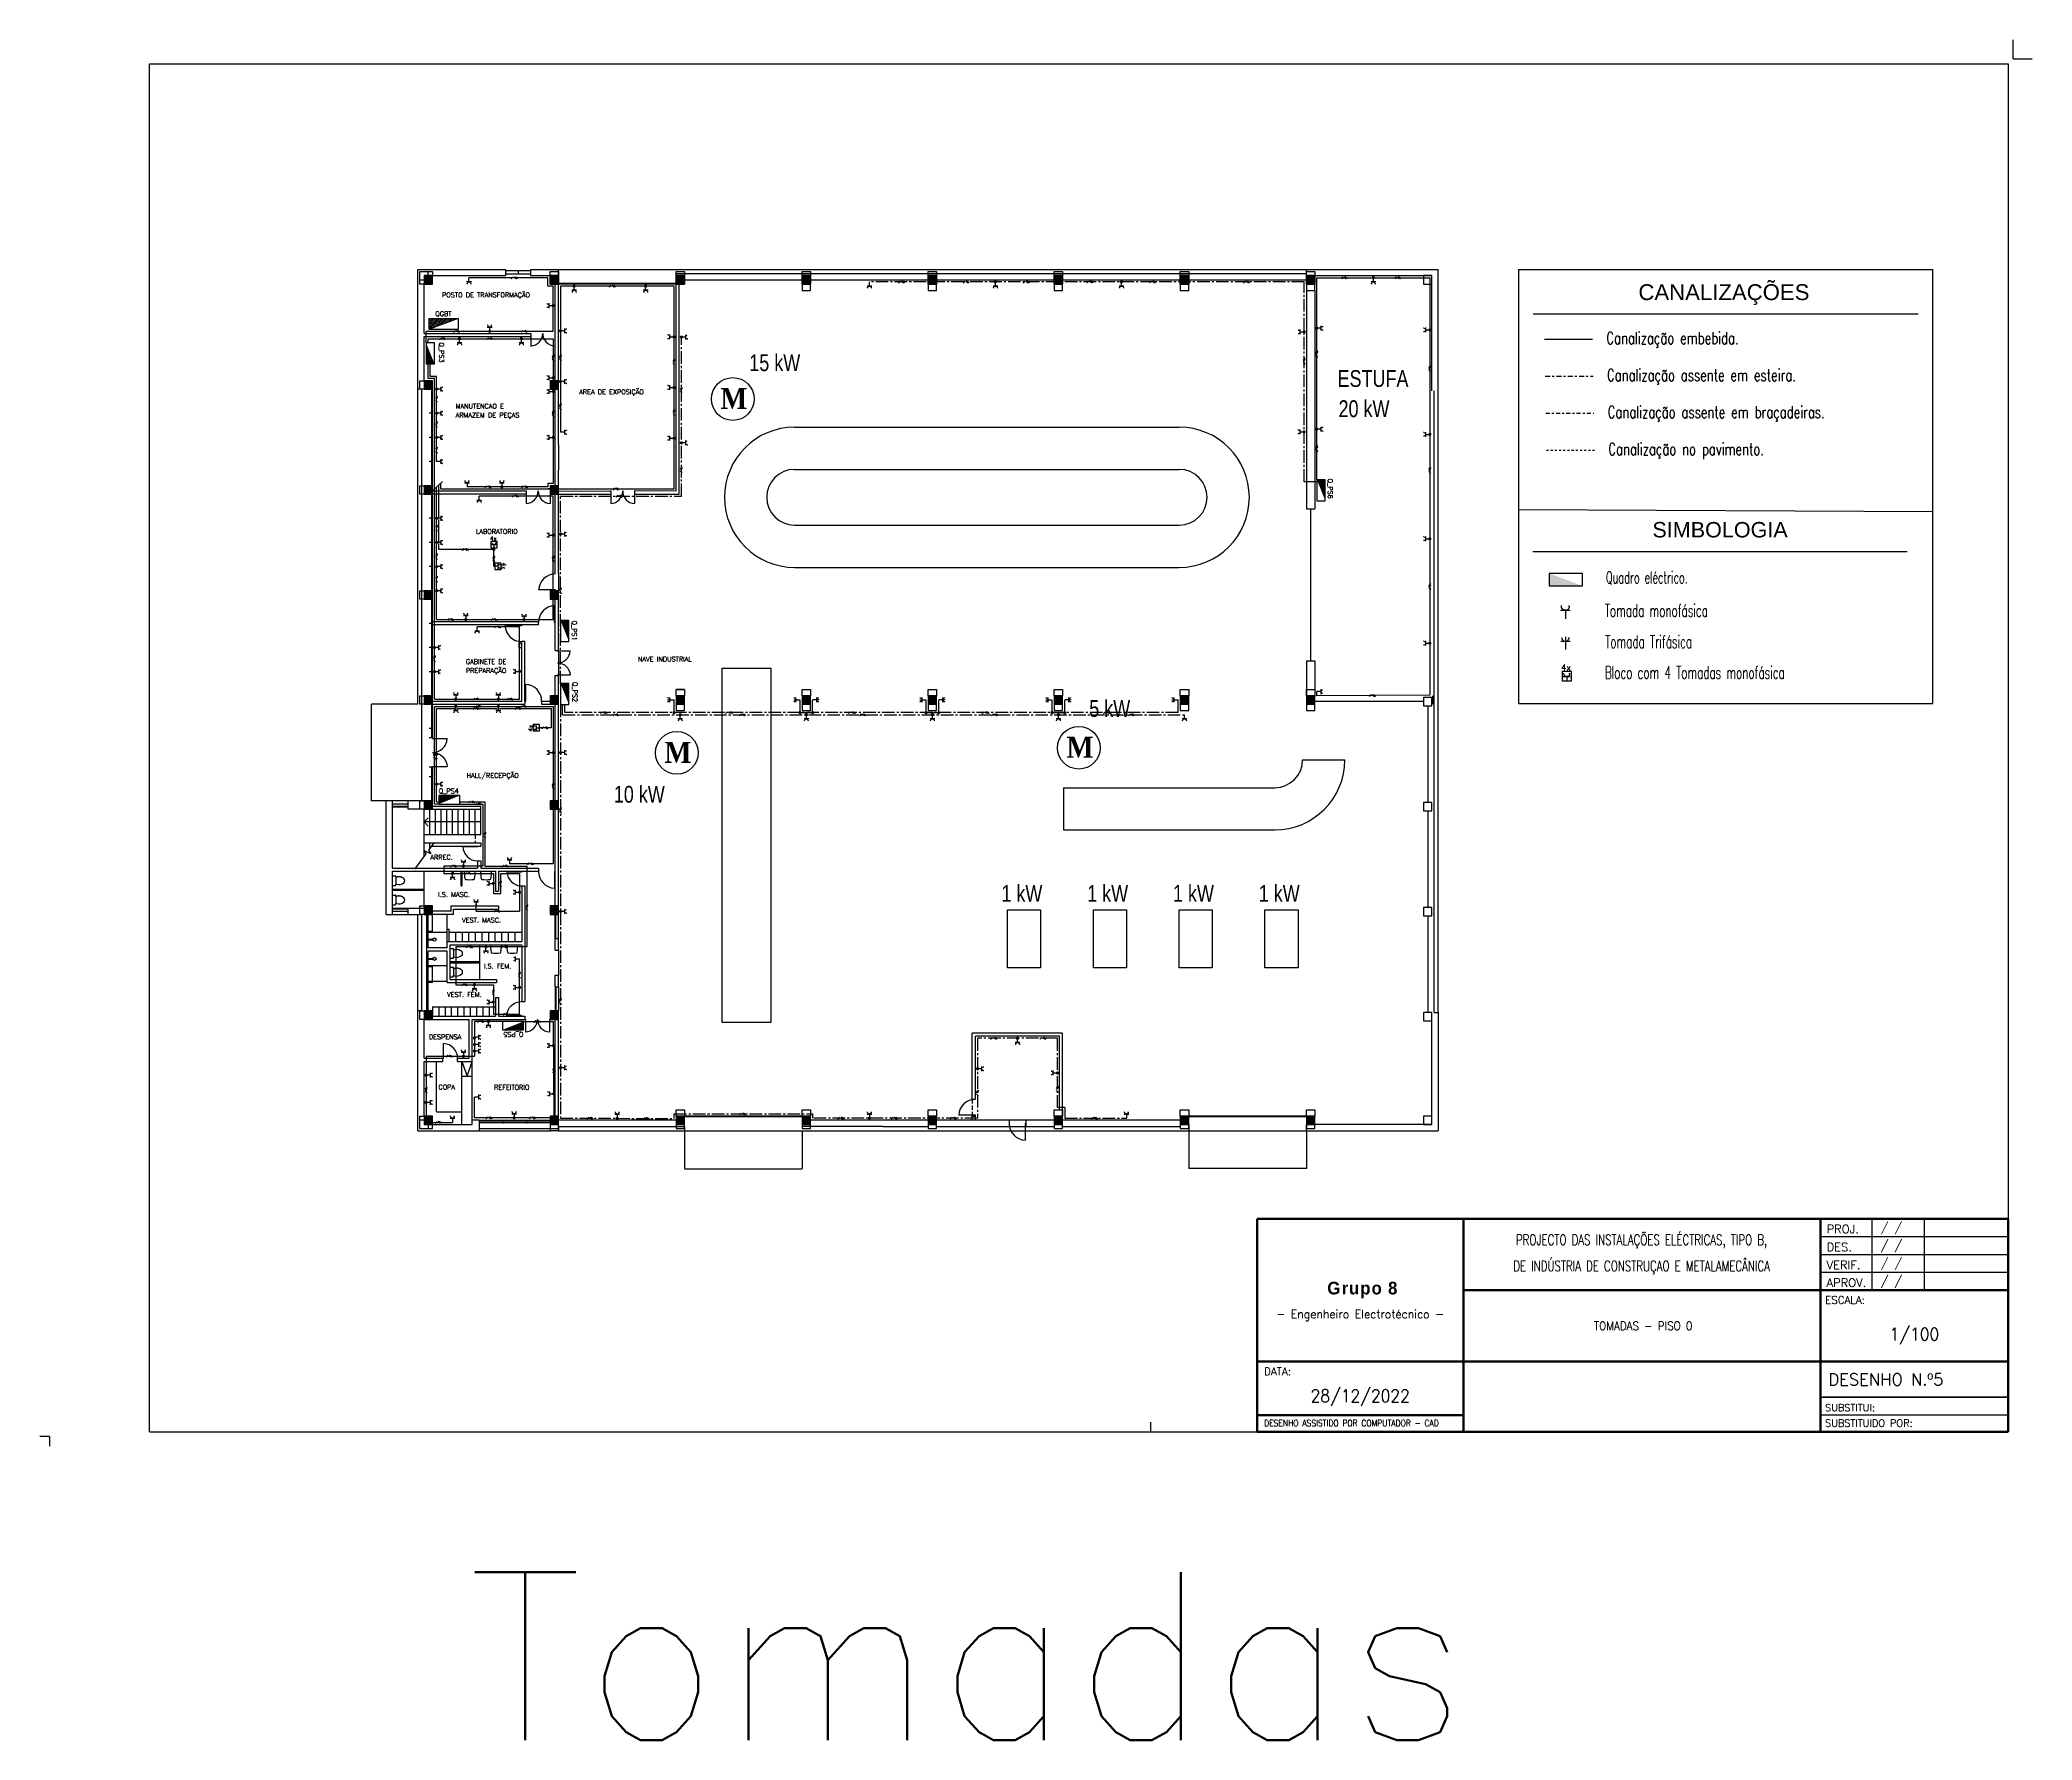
# Model space of a CAD drawing. Extents: x -8 to 729, y -363 to 534.
# Drawn here: x 505.8 to 600.7, y -16.6 to 64.3 of the extents above; entities that cross this region are included whole.
import ezdxf
from ezdxf.enums import TextEntityAlignment as Align

# ---------------------------------------------------------------- set-up
doc = ezdxf.new("R2010")
doc.units = 0
doc.header["$LTSCALE"] = 0.8
doc.header["$MEASUREMENT"] = 0
for name, pattern in [('CENTER2', [1.125, 0.75, -0.125, 0.125, -0.125]), ('DASHDOT2', [1.5875, 0.79375, -0.396875, 0, -0.396875]), ('HIDDEN', [0.375, 0.25, -0.125])]:
    doc.linetypes.add(name, pattern=pattern)
doc.layers.get('0').update_dxf_attribs({"color": 3, "linetype": 'CONTINUOUS'})
for name, color, linetype in [('0_FIOS', 3, 'CONTINUOUS'), ('0_ligações', 10, 'CONTINUOUS'), ('1', 7, 'CONTINUOUS'), ('Desenho base', 7, 'CONTINUOUS'), ('LEGENDA', 1, 'CONTINUOUS'), ('Quadros', 170, 'CONTINUOUS'), ('Quadros Eléctricos', 41, 'CONTINUOUS'), ('TOM', 4, 'CONTINUOUS'), ('Tomadas', 3, 'CONTINUOUS')]:
    doc.layers.add(name, color=color, linetype=linetype)
doc.styles.add('ARIAL', font='arial.ttf')
doc.styles.add('PEN', font='ROMANS.SHX', dxfattribs={"width": 0.7, "height": 1})
doc.styles.add('ROMANS', font='romans', dxfattribs={"width": 0.9})
doc.styles.get("Standard").update_dxf_attribs({"font": 'ROMANS'})
doc.styles.add('TXP', font='txp')

msp = doc.modelspace()

# ---------------------------------------------------------------- texts
at = {"color": 0, "linetype": 'Continuous', "lineweight": 20, "style": 'ROMANS'}
for s, p in [('PROJ.', (590.878, 7.477)), ('DES.', (590.878, 6.62)), ('VERIF.', (590.878, 5.772)), ('APROV.', (590.878, 4.925))]:
    msp.add_text(s, height=0.4, dxfattribs=at).set_placement(p)
at = {"color": 0, "lineweight": 20, "style": 'ROMANS'}
for s, height, p in [(' / /', 0.4, (593.182, 7.568)), (' / /', 0.4, (593.182, 6.718)), (' / /', 0.4, (593.182, 5.866)), (' / /', 0.4, (593.182, 5.016)), ('ESCALA:', 0.36, (590.806, 4.121)), ('DATA:', 0.36, (564.102, 0.721)), ('DESENHO N.º5 ', 0.57, (590.962, 0.235)), ('SUBSTITUI:', 0.34, (590.806, -0.99)), ('SUBSTITUIDO POR:', 0.34, (590.806, -1.73))]:
    msp.add_text(s, height=height, dxfattribs=at).set_placement(p)
at = {"color": 0, "lineweight": 20, "style": 'ROMANS', "width": 0.757635}
msp.add_text('DESENHO ASSISTIDO POR COMPUTADOR - CAD', height=0.304, dxfattribs=at).set_placement((564.102, -1.712), (572.416, -1.712), align=Align.FIT)
at = {"color": 0, "linetype": 'HIDDEN', "lineweight": 20, "insert": (582.071, 6.47), "char_height": 0.5, "width": 17.03517, "attachment_point": 5, "line_spacing_factor": 1.5, "style": 'ROMANS'}
msp.add_mtext('\\pxt28;{\\W0.71;PROJECTO DAS INSTALAÇÕES ELÉCTRICAS, TIPO B,\\PDE INDÚSTRIA DE CONSTRUÇAO E METALAMECÂNICA}', dxfattribs=at)
at = {"color": 7, "lineweight": 20, "attachment_point": 5, "style": 'ROMANS'}
for s, insert, char_height, width in [('\\pxt23;TOMADAS - PISO 0', (582.148, 3.07), 0.4, 16.6992), ('28/12/2022', (568.678, -0.359), 0.6, 9.82)]:
    msp.add_mtext(s, dxfattribs=dict(at, insert=insert, char_height=char_height, width=width))
at = {"color": 0, "lineweight": 20, "insert": (595.058, 2.575), "char_height": 0.6, "width": 8.94, "attachment_point": 5, "style": 'ROMANS'}
msp.add_mtext('1/100', dxfattribs=at)
at = {"layer": '0_ligações', "color": 0, "style": 'PEN', "width": 0.6}
for s, p in [('Tomada monofásica ', (580.321, 36.815)), ('Tomada Trifásica', (580.339, 35.332)), ('Bloco com 4 Tomadas monofásica ', (580.322, 33.865))]:
    msp.add_text(s, height=0.6, dxfattribs=at).set_placement(p)
at = {"layer": '1', "insert": (550.02, -12.649), "char_height": 8, "attachment_point": 5}
msp.add_mtext_dynamic_manual_height_columns('Tomadas', width=63.19061, gutter_width=15, heights=[0], dxfattribs=at)
at = {"layer": 'Desenho base', "color": 7, "style": 'ROMANS'}
for s, p in [('POSTO DE TRANSFORMAÇÃO', (524.972, 52.025)), ('QGBT', (524.65, 51.128)), ('AREA DE EXPOSIÇÃO', (531.5, 47.41)), ('ARMAZEM DE PEÇAS', (525.617, 46.305)), ('MANUTENCAO E ', (525.617, 46.731)), ('LABORATORIO', (526.584, 40.768)), ('GABINETE DE', (526.106, 34.571)), ('PREPARAÇÃO', (526.106, 34.145)), ('NAVE INDUSTRIAL', (534.296, 34.692)), ('HALL/RECEPÇÃO', (526.137, 29.153)), ('ARREC.', (524.417, 25.259)), ('I.S. MASC.', (524.787, 23.487)), ('VEST. MASC.', (525.925, 22.271)), ('I.S. FEM.', (526.964, 20.081)), ('VEST. FEM.', (525.214, 18.725)), ('DESPENSA', (524.345, 16.709)), ('COPA', (524.8, 14.322)), ('REFEITORIO', (527.453, 14.31))]:
    msp.add_text(s, height=0.225, dxfattribs=at).set_placement(p)
at = {"layer": 'Desenho base', "linetype": 'Continuous', "style": 'PEN', "width": 0.7}
for s, p in [('Canalização embebida.', (580.394, 49.794, 7.299)), ('Canalização assente em esteira.', (580.426, 48.033, 7.299)), ('Canalização assente em braçadeiras.', (580.458, 46.272, 7.299)), ('Canalização no pavimento.', (580.489, 44.511, 7.299))]:
    msp.add_text(s, height=0.5797, dxfattribs=at).set_placement(p)
at = {"layer": 'Desenho base', "color": 7, "style": 'TXP', "width": 0.8}
for s, p in [('15 kW', (539.597, 48.512)), ('ESTUFA', (567.598, 47.759)), ('20 kW', (567.646, 46.324)), ('5 kW', (555.78, 32.053)), ('10 kW', (533.149, 27.973)), ('1 kW', (551.598, 23.252)), ('1 kW', (555.681, 23.252)), ('1 kW', (559.765, 23.252)), ('1 kW', (563.848, 23.252))]:
    msp.add_text(s, height=0.8, dxfattribs=at).set_placement(p)
at = {"layer": 'Desenho base', "style": 'PEN', "width": 0.6}
msp.add_text('Quadro eléctrico.', height=0.56403, dxfattribs=at).set_placement((580.371, 38.411, 0.001))
at = {"layer": 'Desenho base', "color": 7, "char_height": 1, "width": 0.33332, "attachment_point": 1, "style": 'ROMANS'}
for insert in [(538.221, 47.71), (535.56, 30.866), (554.698, 31.112)]:
    msp.add_mtext('{\\fTimes New Roman|b1|i0|c0|p18;M}', dxfattribs=dict(at, insert=insert))
at = {"layer": 'Desenho base', "lineweight": 20, "insert": (568.678, 4.233), "char_height": 1, "attachment_point": 5}
msp.add_mtext_dynamic_manual_height_columns('{\\fVivaldi|b1|i0|c0|p66;\\H0.6x;\\T1.1;\\C7; Grupo 8\\H1.66667x;\\P\\Fromans|c0;\\H0.2x;\\T1;\\P\\H2x;\\W0.95;- Engenheiro Electrotécnico -}', width=9.81896, gutter_width=2, heights=[0], dxfattribs=at)
at = {"layer": 'LEGENDA', "color": 1, "style": 'ARIAL'}
for s, height, p in [('CANALIZAÇÕES', 0.7547, (585.991, 52.27)), ('SIMBOLOGIA', 0.7343, (585.807, 40.963, 0.001))]:
    msp.add_text(s, height=height, dxfattribs=at).set_placement(p, align=Align.MIDDLE_CENTER)
at = {"layer": 'Quadros', "style": 'ROMANS'}
for s, rotation, p in [('Q_PS3', 270, (524.836, 49.877)), ('Q_PS6', 270, (567.139, 43.395)), ('Q_PS1', 270, (531.157, 36.641)), ('Q_PS2', 270, (531.187, 33.717)), ('Q_PS5', 180, (528.843, 17.056))]:
    msp.add_text(s, height=0.225, rotation=rotation, dxfattribs=at).set_placement(p)
msp.add_text('Q_PS4', height=0.225, dxfattribs=at).set_placement((524.813, 28.414))
at = {"layer": 'Tomadas', "ltscale": 0.5}
for height, p in [(0.2, (527.258, 40.44, 118.419)), (0.2966, (578.239, 34.255, 175.637))]:
    msp.add_text('4x', height=height, dxfattribs=at).set_placement(p)
for rotation, p in [(270, (527.82, 39.401, 118.419)), (90, (529.281, 31.355, 118.419))]:
    msp.add_text('4x', height=0.2, rotation=rotation, dxfattribs=at).set_placement(p)

# ---------------------------------------------------------------- blocks, each defined once
blk = doc.blocks.new('PE')
for p, q in [((0, 0), (5, 0)), ((5, 0), (5, 100))]:
    blk.add_line(p, q)
blk.add_arc((0, 0), 100, 0, 87.134)
blk = doc.blocks.new('PD')
for p, q in [((-5, 0), (-5, 100)), ((0, 0), (-5, 0))]:
    blk.add_line(p, q)
blk.add_arc((0, 0), 100, 92.866, 180)
blk = doc.blocks.new('*X29')
at = {"color": 0}
for p, q in [((15.8, 29.801), (16.199, 30.2)), ((15.8, 29.871), (16.129, 30.2)), ((15.8, 29.942), (16.058, 30.2)), ((15.8, 30.013), (15.987, 30.2)), ((15.8, 30.084), (15.916, 30.2)), ((15.8, 30.154), (15.846, 30.2)), ((15.87, 29.8), (16.2, 30.13)), ((15.941, 29.8), (16.2, 30.059)), ((16.011, 29.8), (16.2, 29.989)), ((16.082, 29.8), (16.2, 29.918)), ((16.153, 29.8), (16.2, 29.847))]:
    blk.add_line(p, q, dxfattribs=at)
blk = doc.blocks.new('quadro_electrico')
at = {"layer": '1'}
h = blk.add_hatch(dxfattribs=at)
h.set_pattern_fill('ANSI31', color=256, scale=0.5, style=0)
h.set_pattern_definition([(45, (-10.686716, -50.817083), (-0.044194174, 0.044194174), [])])
h.paths.add_polyline_path([(0, 0.509), (1.384, 0.509), (0, 0)])
for p, q in [((1.384, 0.509), (0, 0)), ((0, 0), (0, 0.509)), ((0, 0.509), (1.384, 0.509)), ((0, 0), (1.384, 0)), ((1.384, 0.509), (1.384, 0))]:
    blk.add_line(p, q, dxfattribs=at)
blk = doc.blocks.new('Folha A3')
at = {"color": 0}
for p, q in [((412, 289), (412, 293)), ((412, 289), (416, 289)), ((21, 288), (411, 288)), ((21, 1), (21, 288)), ((411, 288), (411, 1)), ((0, 0), (-2, 0)), ((0, 0), (0, -2)), ((21, 1), (411, 1)), ((231, 3), (231, 1))]:
    blk.add_line(p, q, dxfattribs=at)
blk = doc.blocks.new('QUAD')
for p, q in [((0, 0), (0, 0.4)), ((0, 0.4), (1, 0.4)), ((1, 0), (0, 0)), ((1, 0.4), (1, 0))]:
    blk.add_line(p, q)
blk.add_solid([(0, 0.4), (1, 0.4), (1, 0), (1, 0.4)])
blk = doc.blocks.new('MONO')
at = {"layer": '0_FIOS'}
for p, q in [((-3.4, -0.8), (-1.8, 0.8)), ((0.8, -0.8), (-0.8, 0.8)), ((1.8, -0.8), (0.2, 0.8))]:
    blk.add_line(p, q, dxfattribs=at)

# ---------------------------------------------------------------- linework, layer by layer
at = {"color": 0, "lineweight": 120}
for p, q in [((599.528, 8.17), (563.768, 8.17)), ((563.768, 8.17), (563.768, -1.97)), ((599.528, 8.17), (599.528, -1.97)), ((599.528, -1.97), (563.768, -1.97))]:
    msp.add_line(p, q, dxfattribs=at)
at = {"color": 0, "lineweight": 60}
for p, q in [((573.588, 8.17), (573.588, -1.97)), ((590.588, 8.17), (590.588, -1.97)), ((573.588, 4.77), (599.528, 4.77)), ((563.768, 1.37), (599.528, 1.37)), ((573.588, -1.18), (563.768, -1.18))]:
    msp.add_line(p, q, dxfattribs=at)
at = {"color": 0, "lineweight": 30}
for p, q in [((593.028, 8.17), (593.028, 4.77)), ((595.528, 8.17), (595.528, 4.77)), ((590.588, 7.32), (599.528, 7.32)), ((590.588, 6.47), (599.528, 6.47)), ((590.588, 5.618), (599.528, 5.618)), ((590.588, -0.33), (599.528, -0.33)), ((599.528, -0.33), (590.708, -0.33)), ((599.528, -1.18), (590.588, -1.18))]:
    msp.add_line(p, q, dxfattribs=at)
at = {"layer": 'Desenho base', "color": 7}
for p, q in [((523.813, 47.656), (523.813, 53.356)), ((523.813, 53.356), (527.995, 53.356)), ((523.913, 52.656), (523.913, 53.256)), ((523.913, 53.256), (524.513, 53.256)), ((524.313, 53.056), (524.313, 53.256)), ((524.513, 53.256), (524.513, 53.056)), ((527.995, 53.356), (527.995, 53.056)), ((529.186, 53.292), (527.995, 53.292)), ((529.186, 53.119), (527.995, 53.119)), ((528.59, 53.292), (528.59, 53.119)), ((529.186, 53.356), (530.513, 53.356)), ((529.186, 53.356), (529.186, 53.056)), ((530.513, 53.356), (566.113, 53.356)), ((530.513, 53.056), (530.513, 53.356)), ((536.113, 53.156), (566.113, 53.156)), ((536.113, 53.056), (536.113, 53.156)), ((566.113, 53.356), (572.393, 53.356)), ((566.113, 53.156), (566.113, 53.356)), ((572.393, 17.981), (572.393, 53.356)), ((572.393, 47.581), (572.393, 53.356)), ((523.913, 52.856), (524.113, 52.856)), ((524.113, 52.656), (523.913, 52.656)), ((524.113, 53.056), (524.113, 52.656)), ((524.513, 53.056), (524.113, 53.056)), ((524.113, 50.306), (524.113, 52.656)), ((524.113, 52.656), (524.513, 52.656)), ((524.513, 53.056), (527.995, 53.056)), ((524.513, 52.656), (524.513, 53.056)), ((529.186, 53.056), (530.113, 53.056)), ((530.513, 53.056), (530.113, 53.056)), ((530.113, 53.056), (530.113, 52.656)), ((530.113, 52.656), (530.513, 52.656)), ((530.363, 50.306), (530.363, 52.656)), ((530.513, 52.656), (530.513, 53.056)), ((536.113, 52.686), (530.513, 52.686)), ((536.113, 52.656), (530.513, 52.656)), ((530.513, 51.506), (530.513, 52.656)), ((536.513, 53.056), (536.113, 53.056)), ((536.113, 53.056), (536.113, 52.656)), ((536.113, 52.656), (536.513, 52.656)), ((536.113, 42.806), (536.113, 52.656)), ((536.263, 42.656), (536.263, 52.656)), ((536.513, 52.656), (536.513, 53.056)), ((536.513, 52.856), (542.113, 52.856)), ((542.513, 53.056), (542.113, 53.056)), ((542.113, 53.056), (542.113, 52.656)), ((542.113, 52.656), (542.513, 52.656)), ((542.513, 52.656), (542.513, 53.056)), ((542.513, 52.856), (548.113, 52.856)), ((548.513, 53.056), (548.113, 53.056)), ((548.113, 53.056), (548.113, 52.656)), ((548.113, 52.656), (548.513, 52.656)), ((548.513, 52.656), (548.513, 53.056)), ((548.513, 52.856), (554.113, 52.856)), ((554.513, 53.056), (554.113, 53.056)), ((554.113, 53.056), (554.113, 52.656)), ((554.113, 52.656), (554.513, 52.656)), ((554.513, 52.656), (554.513, 53.056)), ((554.513, 52.856), (560.113, 52.856)), ((560.513, 53.056), (560.113, 53.056)), ((560.113, 53.056), (560.113, 52.656)), ((560.113, 52.656), (560.513, 52.656)), ((560.513, 52.656), (560.513, 53.056)), ((560.513, 52.856), (566.113, 52.856)), ((566.513, 53.056), (566.113, 53.056)), ((566.113, 53.056), (566.113, 52.656)), ((566.113, 52.656), (566.513, 52.656)), ((566.113, 52.356), (566.113, 41.961)), ((566.513, 53.056), (572.093, 53.056)), ((566.513, 52.656), (566.513, 53.056)), ((566.513, 52.356), (566.513, 41.961)), ((572.093, 53.056), (571.693, 53.056)), ((571.693, 53.056), (571.693, 52.656)), ((571.693, 52.656), (572.093, 52.656)), ((572.093, 47.581), (572.093, 53.056)), ((572.093, 52.656), (572.093, 53.056)), ((524.113, 50.306), (529.194, 50.306)), ((529.194, 50.306), (529.194, 50.156)), ((530.334, 50.306), (530.334, 50.156)), ((530.363, 50.306), (530.334, 50.306)), ((530.513, 50.156), (530.513, 50.306)), ((524.113, 48.056), (524.113, 50.156)), ((524.113, 50.156), (529.194, 50.156)), ((530.363, 50.156), (530.334, 50.156)), ((530.363, 48.056), (530.363, 50.156)), ((530.513, 48.056), (530.513, 48.956)), ((524.113, 47.656), (523.813, 47.656)), ((523.813, 32.656), (523.813, 47.656)), ((524.013, 32.656), (524.013, 47.656)), ((524.513, 48.056), (524.113, 48.056)), ((524.113, 48.056), (524.113, 47.656)), ((524.113, 47.656), (524.513, 47.656)), ((524.483, 43.056), (524.483, 47.656)), ((524.513, 47.656), (524.513, 48.056)), ((524.513, 43.056), (524.513, 47.656)), ((530.513, 48.056), (530.113, 48.056)), ((530.113, 48.056), (530.113, 47.656)), ((530.113, 47.656), (530.513, 47.656)), ((530.363, 43.056), (530.363, 47.656)), ((530.513, 47.656), (530.513, 48.056)), ((530.513, 45.006), (530.513, 47.656)), ((572.193, 17.981), (572.193, 47.581)), ((524.513, 46.506), (524.364, 46.506)), ((541.753, 45.843), (560.064, 45.843)), ((524.513, 45.356), (524.364, 45.356)), ((530.513, 45.006), (530.513, 43.806)), ((524.513, 44.206), (524.364, 44.206)), ((530.363, 43.056), (530.363, 43.806)), ((530.513, 43.056), (530.513, 43.806)), ((541.753, 43.833), (560.064, 43.833)), ((524.513, 43.056), (524.113, 43.056)), ((524.113, 43.056), (524.113, 42.656)), ((524.513, 42.656), (524.513, 43.056)), ((528.975, 42.806), (528.975, 42.656)), ((530.513, 43.056), (530.113, 43.056)), ((530.113, 43.056), (530.113, 42.656)), ((530.113, 42.806), (530.115, 42.656)), ((530.513, 42.656), (530.513, 43.056)), ((530.513, 42.806), (532.97, 42.807)), ((533, 42.807), (533, 42.208)), ((536.113, 42.806), (534.17, 42.807)), ((524.113, 42.656), (524.513, 42.656)), ((524.483, 38.056), (524.483, 42.656)), ((524.513, 38.056), (524.513, 42.656)), ((530.113, 42.656), (530.513, 42.656)), ((530.363, 38.856), (530.363, 42.656)), ((530.513, 38.856), (530.513, 42.656)), ((530.513, 42.656), (533, 42.656)), ((534.14, 42.656), (536.263, 42.656)), ((566.113, 41.961), (566.513, 41.961)), ((566.313, 41.961), (566.313, 34.728)), ((524.513, 41.506), (524.364, 41.506)), ((541.753, 41.181), (560.064, 41.181)), ((524.513, 40.356), (524.364, 40.356)), ((524.513, 39.206), (524.364, 39.206)), ((541.753, 39.171), (560.064, 39.171)), ((524.513, 38.056), (524.113, 38.056)), ((524.113, 38.056), (524.113, 37.656)), ((524.513, 37.656), (524.513, 38.056)), ((530.513, 38.056), (530.113, 38.056)), ((530.113, 38.056), (530.113, 37.656)), ((530.513, 38.856), (530.513, 38.056)), ((530.513, 37.656), (530.513, 38.056)), ((524.113, 37.656), (524.513, 37.656)), ((524.483, 33.056), (524.483, 37.656)), ((524.513, 33.056), (524.513, 37.656)), ((530.113, 37.656), (530.513, 37.656)), ((530.363, 36.436), (530.363, 37.656)), ((530.513, 35.221), (530.513, 37.656)), ((524.513, 36.506), (524.364, 36.506)), ((529.563, 36.436), (529.563, 36.586)), ((530.363, 35.221), (530.363, 36.436)), ((524.513, 35.356), (524.364, 35.356)), ((530.363, 35.221), (530.513, 35.221)), ((530.513, 35.221), (530.513, 34.021)), ((524.513, 34.206), (524.364, 34.206)), ((566.113, 34.728), (566.113, 33.056)), ((566.113, 34.728), (566.513, 34.728)), ((566.513, 34.728), (566.513, 33.056)), ((530.363, 34.021), (530.513, 34.021)), ((530.363, 33.056), (530.363, 34.021)), ((530.513, 33.056), (530.513, 34.021)), ((536.513, 33.356), (536.113, 33.356)), ((536.113, 33.356), (536.113, 33.356)), ((521.613, 28.056), (521.613, 32.656)), ((523.813, 32.656), (521.613, 32.656)), ((524.113, 32.656), (524.013, 32.656)), ((524.013, 28.056), (524.013, 32.656)), ((524.513, 33.056), (524.113, 33.056)), ((524.113, 33.056), (524.113, 32.656)), ((524.113, 32.656), (524.513, 32.656)), ((524.483, 31.056), (524.483, 32.656)), ((524.513, 32.656), (524.513, 33.056)), ((524.513, 32.806), (528.763, 32.806)), ((524.513, 31.056), (524.513, 32.656)), ((524.513, 32.656), (528.913, 32.656)), ((528.913, 32.806), (528.913, 32.656)), ((529.713, 32.806), (530.113, 32.806)), ((529.713, 32.806), (529.713, 32.656)), ((529.713, 32.656), (530.113, 32.656)), ((530.513, 33.056), (530.113, 33.056)), ((530.113, 33.056), (530.113, 32.656)), ((530.113, 32.656), (530.513, 32.656)), ((530.363, 28.056), (530.363, 32.656)), ((530.513, 32.656), (530.513, 33.056)), ((530.513, 28.056), (530.513, 32.656)), ((536.513, 33.056), (536.113, 33.056)), ((536.113, 33.056), (536.113, 32.656)), ((536.113, 32.656), (536.513, 32.656)), ((536.513, 32.656), (536.513, 33.056)), ((542.513, 33.056), (542.113, 33.056)), ((542.113, 33.056), (542.113, 32.656)), ((542.113, 32.656), (542.513, 32.656)), ((542.513, 32.656), (542.513, 33.056)), ((548.513, 33.056), (548.113, 33.056)), ((548.113, 33.056), (548.113, 32.656)), ((548.113, 32.656), (548.513, 32.656)), ((548.513, 32.656), (548.513, 33.056)), ((554.513, 33.056), (554.113, 33.056)), ((554.113, 33.056), (554.113, 32.656)), ((554.113, 32.656), (554.513, 32.656)), ((554.513, 32.656), (554.513, 33.056)), ((560.513, 33.056), (560.113, 33.056)), ((560.113, 33.056), (560.113, 32.656)), ((560.113, 32.656), (560.513, 32.656)), ((560.513, 32.656), (560.513, 33.056)), ((566.513, 33.056), (566.113, 33.056)), ((566.113, 33.056), (566.113, 32.656)), ((566.113, 32.656), (566.513, 32.656)), ((566.513, 32.656), (566.513, 33.056)), ((571.693, 32.781), (566.513, 32.781)), ((572.093, 32.981), (571.693, 32.981)), ((571.693, 32.981), (571.693, 32.581)), ((571.693, 32.581), (572.093, 32.581)), ((571.893, 32.581), (571.893, 27.981)), ((572.093, 32.581), (572.093, 32.981)), ((572.113, 33.056), (572.113, 32.656)), ((524.513, 31.506), (524.364, 31.506)), ((524.513, 31.056), (524.364, 31.056)), ((524.513, 29.656), (524.364, 29.656)), ((524.483, 28.056), (524.483, 29.656)), ((524.513, 28.056), (524.513, 29.656)), ((565.936, 30.009), (567.946, 30.009)), ((524.513, 29.206), (524.364, 29.206)), ((554.552, 28.682), (564.609, 28.682)), ((554.552, 28.682), (554.552, 26.673)), ((522.313, 28.056), (521.613, 28.056)), ((522.613, 28.056), (522.313, 28.056)), ((522.313, 22.656), (522.313, 28.056)), ((523.363, 28.056), (522.613, 28.056)), ((522.613, 24.856), (522.613, 28.056)), ((523.363, 27.906), (522.613, 27.906)), ((523.363, 27.786), (522.613, 27.786)), ((523.363, 27.756), (522.613, 27.756)), ((523.363, 27.656), (523.363, 28.056)), ((524.113, 28.056), (523.363, 28.056)), ((524.113, 27.656), (523.363, 27.656)), ((524.513, 28.056), (524.113, 28.056)), ((524.113, 28.056), (524.113, 27.656)), ((524.113, 26.456), (524.113, 27.656)), ((524.113, 27.656), (524.513, 27.656)), ((524.383, 26.456), (524.383, 27.656)), ((524.513, 27.656), (524.513, 28.056)), ((524.513, 27.806), (526.813, 27.806)), ((524.513, 27.656), (526.813, 27.656)), ((524.653, 26.456), (524.653, 27.656)), ((524.923, 26.456), (524.923, 27.656)), ((525.193, 26.456), (525.193, 27.656)), ((525.463, 26.456), (525.463, 27.656)), ((525.733, 26.456), (525.733, 27.656)), ((526.003, 26.456), (526.003, 27.656)), ((526.273, 26.456), (526.273, 27.656)), ((526.543, 26.456), (526.543, 27.656)), ((526.813, 27.656), (526.813, 27.806)), ((526.813, 26.456), (526.813, 27.656)), ((530.513, 28.056), (530.113, 28.056)), ((530.113, 28.056), (530.113, 27.656)), ((530.113, 27.656), (530.513, 27.656)), ((530.363, 23.056), (530.363, 27.656)), ((530.513, 27.656), (530.513, 28.056)), ((530.513, 23.056), (530.513, 27.656)), ((572.093, 27.981), (571.693, 27.981)), ((571.693, 27.981), (571.693, 27.581)), ((571.693, 27.581), (572.093, 27.581)), ((571.893, 27.581), (571.893, 22.981)), ((572.093, 27.581), (572.093, 27.981)), ((524.113, 27.056), (524.313, 27.256)), ((524.113, 27.056), (524.313, 26.856)), ((526.813, 27.056), (524.113, 27.056)), ((554.552, 26.673), (564.609, 26.673)), ((524.113, 26.056), (524.113, 26.456)), ((524.113, 26.456), (526.813, 26.456)), ((524.113, 26.056), (524.582, 26.056)), ((524.136, 25.687), (524.192, 25.532)), ((524.438, 25.539), (524.136, 25.687)), ((524.582, 26.056), (524.33, 25.716)), ((524.33, 25.716), (524.438, 25.539)), ((524.471, 25.906), (526.813, 25.906)), ((524.582, 26.056), (526.813, 26.056)), ((526.813, 26.056), (526.813, 25.906)), ((522.613, 24.856), (526.663, 24.856)), ((522.613, 22.656), (522.613, 24.706)), ((522.613, 24.706), (527.513, 24.706)), ((524.192, 25.532), (523.653, 24.806)), ((524.113, 23.056), (524.113, 24.706)), ((525.863, 24.706), (525.863, 24.006)), ((525.913, 24.706), (525.913, 24.006)), ((526.663, 25.206), (526.813, 25.206)), ((526.663, 25.206), (526.663, 24.856)), ((526.813, 25.206), (526.813, 24.856)), ((526.813, 24.856), (529.563, 24.856)), ((527.513, 24.706), (527.513, 23.756)), ((527.663, 24.706), (529.563, 24.706)), ((527.663, 24.706), (527.663, 23.756)), ((529.563, 24.856), (529.563, 24.706)), ((522.613, 23.856), (524.113, 23.856)), ((522.613, 23.806), (524.113, 23.806)), ((525.863, 24.006), (525.913, 24.006)), ((527.513, 23.756), (527.663, 23.756)), ((528.763, 24.006), (528.913, 24.006)), ((528.763, 24.006), (528.763, 21.356)), ((528.913, 24.006), (528.913, 18.506)), ((522.613, 22.956), (523.363, 22.956)), ((522.613, 22.926), (523.363, 22.926)), ((522.613, 22.806), (523.363, 22.806)), ((523.363, 22.956), (524.113, 22.956)), ((523.363, 22.656), (523.363, 22.956)), ((524.513, 23.056), (524.113, 23.056)), ((524.113, 23.056), (524.113, 22.656)), ((524.513, 22.656), (524.513, 23.056)), ((525.413, 22.806), (524.513, 22.806)), ((525.413, 23.056), (527.663, 23.056)), ((525.413, 22.806), (525.413, 23.056)), ((525.513, 22.656), (525.513, 22.906)), ((525.513, 22.906), (527.663, 22.906)), ((527.663, 23.056), (527.663, 22.906)), ((530.513, 23.056), (530.113, 23.056)), ((530.113, 23.056), (530.113, 22.656)), ((530.513, 22.656), (530.513, 23.056)), ((572.093, 22.981), (571.693, 22.981)), ((571.693, 22.981), (571.693, 22.581)), ((572.093, 22.581), (572.093, 22.981)), ((522.313, 22.656), (522.613, 22.656)), ((522.613, 22.656), (523.363, 22.656)), ((523.363, 22.656), (524.013, 22.656)), ((523.813, 18.056), (523.813, 22.656)), ((524.013, 18.056), (524.013, 22.656)), ((524.113, 22.656), (524.513, 22.656)), ((524.244, 18.056), (524.244, 22.656)), ((524.313, 21.056), (524.313, 22.656)), ((524.313, 21.856), (524.513, 21.856)), ((524.513, 21.806), (524.513, 22.656)), ((525.513, 22.656), (524.513, 22.656)), ((525.213, 21.956), (525.213, 22.656)), ((525.213, 21.956), (525.313, 21.956)), ((525.213, 21.356), (525.213, 21.956)), ((525.313, 21.356), (525.313, 21.956)), ((530.113, 22.656), (530.513, 22.656)), ((530.363, 21.506), (530.363, 22.656)), ((530.393, 21.506), (530.393, 22.656)), ((530.513, 21.506), (530.513, 22.656)), ((571.693, 22.581), (572.093, 22.581)), ((571.893, 22.581), (571.893, 17.981)), ((524.313, 21.806), (524.513, 21.806)), ((524.313, 21.471), (524.54, 21.471)), ((524.313, 21.441), (524.54, 21.441)), ((525.213, 21.056), (524.313, 21.056)), ((525.213, 20.906), (524.313, 20.906)), ((524.313, 18.056), (524.313, 20.906)), ((524.513, 21.806), (525.213, 21.806)), ((525.213, 21.056), (525.213, 21.356)), ((525.213, 21.356), (528.763, 21.356)), ((525.213, 19.406), (525.213, 20.906)), ((525.313, 21.806), (528.763, 21.806)), ((525.363, 19.556), (525.363, 21.206)), ((525.363, 21.206), (528.763, 21.206)), ((525.627, 21.356), (525.627, 21.806)), ((525.94, 21.356), (525.94, 21.806)), ((526.253, 21.356), (526.253, 21.806)), ((526.567, 21.356), (526.567, 21.806)), ((526.763, 19.556), (526.763, 21.206)), ((526.88, 21.356), (526.88, 21.806)), ((527.193, 21.356), (527.193, 21.806)), ((527.506, 21.356), (527.506, 21.806)), ((527.82, 21.356), (527.82, 21.806)), ((528.133, 21.356), (528.133, 21.806)), ((528.446, 21.356), (528.446, 21.806)), ((528.763, 21.206), (528.763, 18.506)), ((530.363, 20.956), (530.363, 21.506)), ((530.363, 21.506), (530.513, 21.506)), ((530.363, 20.956), (530.513, 20.956)), ((530.513, 20.956), (530.513, 21.506)), ((530.513, 20.956), (530.513, 19.756)), ((524.313, 20.556), (524.54, 20.556)), ((524.313, 20.526), (524.54, 20.526)), ((525.213, 20.206), (524.313, 20.206)), ((524.513, 20.156), (524.313, 20.156)), ((524.513, 19.406), (524.513, 20.206)), ((525.363, 20.406), (526.763, 20.406)), ((525.363, 20.356), (526.763, 20.356)), ((525.213, 19.456), (524.313, 19.456)), ((524.513, 19.406), (524.313, 19.406)), ((525.213, 19.406), (527.563, 19.406)), ((525.363, 19.556), (527.563, 19.556)), ((527.563, 19.556), (527.563, 19.406)), ((530.363, 19.756), (530.513, 19.756)), ((530.363, 19.206), (530.363, 19.756)), ((530.363, 19.206), (530.513, 19.206)), ((530.363, 19.206), (530.363, 18.056)), ((530.393, 19.206), (530.393, 18.056)), ((530.513, 19.206), (530.513, 19.756)), ((530.513, 19.206), (530.513, 18.056)), ((524.013, 18.056), (523.813, 18.056)), ((523.813, 12.356), (523.813, 18.056)), ((524.513, 18.056), (524.113, 18.056)), ((524.113, 18.056), (524.113, 17.656)), ((524.513, 18.256), (524.513, 17.806)), ((524.513, 18.256), (527.513, 18.256)), ((524.513, 17.656), (524.513, 18.056)), ((524.813, 18.256), (524.813, 17.806)), ((525.113, 18.256), (525.113, 17.806)), ((525.413, 18.256), (525.413, 17.806)), ((525.713, 18.256), (525.713, 17.806)), ((526.013, 18.256), (526.013, 17.806)), ((526.313, 18.256), (526.313, 17.806)), ((526.613, 18.256), (526.613, 17.806)), ((526.913, 18.256), (526.913, 17.806)), ((527.213, 18.256), (527.213, 17.806)), ((527.513, 18.706), (527.513, 17.806)), ((527.513, 18.706), (527.663, 18.706)), ((527.663, 18.706), (527.663, 17.806)), ((528.763, 18.506), (528.913, 18.506)), ((530.513, 18.056), (530.113, 18.056)), ((530.113, 18.056), (530.113, 17.656)), ((530.513, 17.656), (530.513, 18.056)), ((524.113, 15.806), (524.113, 17.656)), ((524.113, 17.656), (524.513, 17.656)), ((524.513, 17.806), (527.513, 17.806)), ((524.513, 17.656), (526.263, 17.656)), ((526.263, 15.806), (526.263, 17.656)), ((526.413, 17.656), (528.913, 17.656)), ((526.413, 15.656), (526.413, 17.656)), ((527.663, 17.806), (528.913, 17.806)), ((528.913, 17.806), (528.913, 17.656)), ((530.113, 17.656), (530.513, 17.656)), ((530.363, 13.056), (530.363, 17.656)), ((530.513, 13.056), (530.513, 17.656)), ((572.093, 17.981), (571.693, 17.981)), ((571.693, 17.981), (571.693, 17.581)), ((571.693, 17.581), (572.093, 17.581)), ((572.093, 12.656), (572.093, 17.981)), ((572.193, 17.981), (572.393, 17.981)), ((572.393, 17.981), (572.393, 12.356)), ((550.213, 13.856), (550.213, 17.006)), ((554.513, 17.006), (550.213, 17.006)), ((550.363, 13.856), (550.363, 16.856)), ((554.363, 16.856), (550.363, 16.856)), ((554.363, 13.356), (554.363, 16.856)), ((554.513, 13.056), (554.513, 17.006)), ((524.113, 15.806), (525.013, 15.806)), ((524.113, 15.656), (525.013, 15.656)), ((524.113, 13.056), (524.113, 15.656)), ((524.713, 13.256), (524.713, 15.656)), ((525.013, 15.656), (525.013, 15.806)), ((525.713, 15.806), (526.263, 15.806)), ((525.713, 15.656), (525.713, 15.806)), ((525.713, 15.656), (526.413, 15.656)), ((525.913, 15.656), (526.163, 14.956)), ((525.913, 12.656), (525.913, 15.656)), ((526.163, 14.956), (526.413, 15.656)), ((526.413, 12.856), (526.413, 15.656)), ((525.913, 14.956), (526.413, 14.956)), ((550.213, 13.856), (550.363, 13.856)), ((523.813, 12.356), (526.738, 12.356)), ((523.913, 13.056), (524.113, 13.056)), ((523.913, 12.456), (523.913, 13.056)), ((524.113, 12.856), (523.913, 12.856)), ((523.913, 12.456), (524.513, 12.456)), ((524.513, 13.056), (524.113, 13.056)), ((524.113, 13.056), (524.113, 12.656)), ((524.113, 12.656), (524.513, 12.656)), ((524.313, 12.656), (524.313, 12.456)), ((524.513, 12.656), (524.513, 13.056)), ((524.513, 12.656), (526.413, 12.656)), ((524.513, 12.456), (524.513, 12.656)), ((524.713, 13.256), (525.913, 13.256)), ((526.738, 12.856), (526.413, 12.856)), ((526.413, 12.656), (526.413, 12.856)), ((526.738, 12.856), (530.113, 12.856)), ((526.738, 12.856), (526.738, 12.356)), ((526.738, 12.826), (530.113, 12.826)), ((526.738, 12.756), (530.113, 12.756)), ((526.738, 12.456), (530.113, 12.456)), ((526.738, 12.356), (530.113, 12.356)), ((527.863, 12.856), (527.863, 12.706)), ((528.988, 12.856), (528.988, 12.706)), ((530.513, 13.056), (530.113, 13.056)), ((530.113, 13.056), (530.113, 12.656)), ((530.113, 12.656), (530.113, 12.356)), ((530.113, 12.656), (530.513, 12.656)), ((530.513, 12.356), (530.113, 12.356)), ((530.513, 12.656), (530.513, 13.056)), ((536.113, 12.856), (530.513, 12.856)), ((530.513, 12.556), (530.513, 12.356)), ((530.513, 12.556), (536.513, 12.556)), ((530.513, 12.356), (566.113, 12.356)), ((536.513, 13.056), (536.113, 13.056)), ((536.113, 13.056), (536.113, 12.656)), ((536.113, 12.656), (536.513, 12.656)), ((542.113, 13.056), (536.513, 13.056)), ((536.513, 12.656), (536.513, 13.056)), ((542.113, 13.026), (536.513, 13.026)), ((536.513, 12.556), (536.513, 12.656)), ((536.513, 12.556), (536.513, 10.556)), ((542.513, 13.056), (542.113, 13.056)), ((542.113, 13.056), (542.113, 12.656)), ((542.113, 12.656), (542.113, 12.556)), ((542.113, 12.656), (542.513, 12.656)), ((545.963, 12.556), (542.113, 12.556)), ((542.113, 12.356), (542.113, 10.556)), ((542.513, 12.656), (542.513, 13.056)), ((548.113, 12.856), (542.513, 12.856)), ((545.963, 12.556), (548.113, 12.556)), ((548.513, 13.056), (548.113, 13.056)), ((548.113, 13.056), (548.113, 12.656)), ((548.113, 12.656), (548.513, 12.656)), ((548.513, 12.656), (548.513, 13.056)), ((554.113, 12.856), (548.513, 12.856)), ((548.513, 12.556), (554.113, 12.556)), ((550.213, 13.056), (550.363, 13.056)), ((550.213, 12.856), (550.213, 13.056)), ((550.363, 12.856), (550.363, 13.056)), ((551.963, 12.856), (550.363, 12.856)), ((551.963, 12.856), (551.963, 12.556)), ((552.763, 12.856), (552.763, 12.556)), ((554.113, 12.856), (552.763, 12.856)), ((554.513, 13.056), (554.113, 13.056)), ((554.113, 13.056), (554.113, 12.656)), ((554.113, 12.656), (554.513, 12.656)), ((554.513, 12.656), (554.513, 13.056)), ((560.113, 12.856), (554.513, 12.856)), ((554.513, 12.556), (560.113, 12.556)), ((560.513, 13.056), (560.113, 13.056)), ((560.113, 13.056), (560.113, 12.656)), ((560.113, 12.656), (560.513, 12.656)), ((566.113, 13.056), (560.513, 13.056)), ((560.513, 12.656), (560.513, 13.056)), ((566.113, 13.026), (560.513, 13.026)), ((560.513, 12.656), (560.513, 12.556)), ((560.513, 12.556), (560.513, 10.556)), ((566.513, 13.056), (566.113, 13.056)), ((566.113, 13.056), (566.113, 12.656)), ((566.113, 12.356), (566.113, 12.656)), ((566.113, 12.656), (566.513, 12.656)), ((566.113, 12.356), (566.113, 10.556)), ((566.113, 12.356), (572.393, 12.356)), ((566.513, 12.656), (566.513, 13.056)), ((572.093, 12.656), (566.513, 12.656)), ((572.093, 13.056), (571.693, 13.056)), ((571.693, 13.056), (571.693, 12.656)), ((571.693, 12.656), (572.093, 12.656)), ((572.093, 12.656), (572.093, 13.056)), ((542.113, 10.526), (536.513, 10.526)), ((566.113, 10.556), (560.513, 10.556))]:
    msp.add_line(p, q, dxfattribs=at)
at = {"layer": 'Desenho base'}
for p, q in [((576.219, 53.356, -0.002), (595.928, 53.356)), ((576.219, 53.356), (576.219, 32.699)), ((595.928, 32.699), (595.928, 53.356)), ((595.233, 51.22), (576.914, 51.22)), ((595.928, 41.809), (576.219, 41.91)), ((576.895, 39.924, 0.001), (594.719, 39.924, 0.001))]:
    msp.add_line(p, q, dxfattribs=at)
at = {"layer": 'Desenho base', "color": 7, "linetype": 'Continuous'}
for p, q in [((530.513, 50.306), (530.513, 51.506)), ((530.513, 48.956), (530.513, 50.156)), ((528.975, 42.806), (524.513, 42.806)), ((528.975, 42.656), (524.513, 42.656)), ((529.563, 36.586), (524.513, 36.586)), ((528.763, 36.436), (524.513, 36.436)), ((529.563, 36.436), (528.763, 36.436)), ((528.913, 35.636), (528.763, 35.636)), ((528.763, 32.806), (528.763, 35.636)), ((528.913, 32.806), (528.913, 35.636)), ((524.113, 25.425), (524.113, 26.056)), ((524.383, 25.788), (524.383, 26.056)), ((522.613, 24.489), (522.741, 24.489)), ((522.613, 24.029), (522.741, 24.029)), ((522.782, 24.421), (522.778, 24.419)), ((522.778, 24.099), (522.818, 24.087)), ((522.793, 24.425), (522.782, 24.421)), ((522.804, 24.429), (522.793, 24.425)), ((522.816, 24.432), (522.804, 24.429)), ((522.827, 24.435), (522.816, 24.432)), ((522.839, 24.438), (522.827, 24.435)), ((522.85, 24.44), (522.839, 24.438)), ((522.862, 24.442), (522.85, 24.44)), ((522.874, 24.444), (522.862, 24.442)), ((522.886, 24.445), (522.874, 24.444)), ((522.897, 24.446), (522.886, 24.445)), ((522.909, 24.447), (522.897, 24.446)), ((522.921, 24.447), (522.909, 24.447)), ((522.933, 24.447), (522.921, 24.447)), ((522.945, 24.446), (522.933, 24.447)), ((522.957, 24.445), (522.945, 24.446)), ((522.969, 24.443), (522.957, 24.445)), ((522.98, 24.442), (522.969, 24.443)), ((522.992, 24.439), (522.98, 24.442)), ((523.004, 24.437), (522.992, 24.439)), ((523.015, 24.434), (523.004, 24.437)), ((523.027, 24.431), (523.015, 24.434)), ((523.038, 24.427), (523.027, 24.431)), ((523.049, 24.423), (523.038, 24.427)), ((523.06, 24.418), (523.049, 24.423)), ((523.071, 24.414), (523.06, 24.418)), ((523.082, 24.409), (523.071, 24.414)), ((523.092, 24.403), (523.082, 24.409)), ((523.103, 24.397), (523.092, 24.403)), ((523.113, 24.391), (523.103, 24.397)), ((523.123, 24.385), (523.113, 24.391)), ((523.133, 24.378), (523.123, 24.385)), ((523.142, 24.371), (523.133, 24.378)), ((523.152, 24.363), (523.142, 24.371)), ((522.613, 23.572), (522.741, 23.572)), ((522.613, 23.112), (522.741, 23.112)), ((522.782, 23.504), (522.778, 23.502)), ((522.778, 23.183), (522.818, 23.171)), ((522.793, 23.508), (522.782, 23.504)), ((522.804, 23.512), (522.793, 23.508)), ((522.816, 23.516), (522.804, 23.512)), ((522.827, 23.519), (522.816, 23.516)), ((522.839, 23.521), (522.827, 23.519)), ((522.85, 23.524), (522.839, 23.521)), ((522.862, 23.526), (522.85, 23.524)), ((522.874, 23.527), (522.862, 23.526)), ((522.886, 23.529), (522.874, 23.527)), ((522.897, 23.53), (522.886, 23.529)), ((522.909, 23.53), (522.897, 23.53)), ((522.921, 23.53), (522.909, 23.53)), ((522.933, 23.53), (522.921, 23.53)), ((522.945, 23.529), (522.933, 23.53)), ((522.957, 23.528), (522.945, 23.529)), ((522.969, 23.527), (522.957, 23.528)), ((522.98, 23.525), (522.969, 23.527)), ((522.992, 23.523), (522.98, 23.525)), ((523.004, 23.52), (522.992, 23.523)), ((523.015, 23.517), (523.004, 23.52)), ((523.027, 23.514), (523.015, 23.517)), ((523.038, 23.51), (523.027, 23.514)), ((523.049, 23.506), (523.038, 23.51)), ((523.06, 23.502), (523.049, 23.506)), ((523.071, 23.497), (523.06, 23.502)), ((523.082, 23.492), (523.071, 23.497)), ((523.092, 23.486), (523.082, 23.492)), ((523.103, 23.481), (523.092, 23.486)), ((523.113, 23.475), (523.103, 23.481)), ((523.123, 23.468), (523.113, 23.475)), ((523.133, 23.461), (523.123, 23.468)), ((523.142, 23.454), (523.133, 23.461)), ((523.152, 23.447), (523.142, 23.454)), ((525.363, 21.023), (525.491, 21.023)), ((525.532, 20.955), (525.528, 20.953)), ((525.543, 20.959), (525.532, 20.955)), ((525.554, 20.963), (525.543, 20.959)), ((525.566, 20.966), (525.554, 20.963)), ((525.577, 20.97), (525.566, 20.966)), ((525.589, 20.972), (525.577, 20.97)), ((525.6, 20.975), (525.589, 20.972)), ((525.612, 20.977), (525.6, 20.975)), ((525.624, 20.978), (525.612, 20.977)), ((525.636, 20.98), (525.624, 20.978)), ((525.647, 20.981), (525.636, 20.98)), ((525.659, 20.981), (525.647, 20.981)), ((525.671, 20.981), (525.659, 20.981)), ((525.683, 20.981), (525.671, 20.981)), ((525.695, 20.98), (525.683, 20.981)), ((525.707, 20.979), (525.695, 20.98)), ((525.719, 20.978), (525.707, 20.979)), ((525.73, 20.976), (525.719, 20.978)), ((525.742, 20.974), (525.73, 20.976)), ((525.754, 20.971), (525.742, 20.974)), ((525.765, 20.968), (525.754, 20.971)), ((525.777, 20.965), (525.765, 20.968)), ((525.788, 20.961), (525.777, 20.965)), ((525.799, 20.957), (525.788, 20.961)), ((525.81, 20.953), (525.799, 20.957)), ((525.821, 20.948), (525.81, 20.953)), ((525.832, 20.943), (525.821, 20.948)), ((525.842, 20.937), (525.832, 20.943)), ((525.853, 20.932), (525.842, 20.937)), ((525.863, 20.925), (525.853, 20.932)), ((525.873, 20.919), (525.863, 20.925)), ((525.883, 20.912), (525.873, 20.919)), ((525.892, 20.905), (525.883, 20.912)), ((525.902, 20.898), (525.892, 20.905)), ((525.363, 20.563), (525.491, 20.563)), ((525.363, 20.135), (525.491, 20.135)), ((525.528, 20.634), (525.568, 20.622)), ((525.532, 20.067), (525.528, 20.065)), ((525.543, 20.071), (525.532, 20.067)), ((525.554, 20.075), (525.543, 20.071)), ((525.566, 20.078), (525.554, 20.075)), ((525.577, 20.082), (525.566, 20.078)), ((525.589, 20.084), (525.577, 20.082)), ((525.6, 20.087), (525.589, 20.084)), ((525.612, 20.089), (525.6, 20.087)), ((525.624, 20.09), (525.612, 20.089)), ((525.636, 20.092), (525.624, 20.09)), ((525.647, 20.093), (525.636, 20.092)), ((525.659, 20.093), (525.647, 20.093)), ((525.671, 20.093), (525.659, 20.093)), ((525.683, 20.093), (525.671, 20.093)), ((525.695, 20.092), (525.683, 20.093)), ((525.707, 20.091), (525.695, 20.092)), ((525.719, 20.09), (525.707, 20.091)), ((525.73, 20.088), (525.719, 20.09)), ((525.742, 20.086), (525.73, 20.088)), ((525.754, 20.083), (525.742, 20.086)), ((525.765, 20.08), (525.754, 20.083)), ((525.777, 20.077), (525.765, 20.08)), ((525.788, 20.073), (525.777, 20.077)), ((525.799, 20.069), (525.788, 20.073)), ((525.81, 20.065), (525.799, 20.069)), ((525.821, 20.06), (525.81, 20.065)), ((525.832, 20.055), (525.821, 20.06)), ((525.842, 20.049), (525.832, 20.055)), ((525.853, 20.044), (525.842, 20.049)), ((525.863, 20.037), (525.853, 20.044)), ((525.873, 20.031), (525.863, 20.037)), ((525.883, 20.024), (525.873, 20.031)), ((525.892, 20.017), (525.883, 20.024)), ((525.902, 20.01), (525.892, 20.017)), ((525.363, 19.675), (525.491, 19.675)), ((525.528, 19.746), (525.568, 19.734))]:
    msp.add_line(p, q, dxfattribs=at)
at = {"layer": 'Desenho base', "color": 7, "linetype": 'HIDDEN'}
for p, q in [((526.543, 26.456), (526.543, 26.056)), ((550.213, 13.856), (550.213, 13.056))]:
    msp.add_line(p, q, dxfattribs=at)
at = {"layer": 'Desenho base', "color": 7}
for points in [[(530.113, 53.056), (530.113, 53.256), (530.513, 53.256), (530.513, 53.056)], [(536.113, 53.056), (536.113, 53.256), (536.513, 53.256), (536.513, 53.056)], [(542.113, 53.056), (542.113, 53.256), (542.513, 53.256), (542.513, 53.056)], [(548.113, 53.056), (548.113, 53.256), (548.513, 53.256), (548.513, 53.056)], [(554.113, 53.056), (554.113, 53.256), (554.513, 53.256), (554.513, 53.056)], [(560.113, 53.056), (560.113, 53.256), (560.513, 53.256), (560.513, 53.056)], [(566.113, 53.056), (566.113, 53.256), (566.513, 53.256), (566.513, 53.056)], [(542.113, 52.656), (542.113, 52.356), (542.513, 52.356), (542.513, 52.656)], [(548.113, 52.656), (548.113, 52.356), (548.513, 52.356), (548.513, 52.656)], [(554.113, 52.656), (554.113, 52.356), (554.513, 52.356), (554.513, 52.656)], [(560.113, 52.656), (560.113, 52.356), (560.513, 52.356), (560.513, 52.656)], [(566.113, 52.656), (566.113, 52.356), (566.513, 52.356), (566.513, 52.656)], [(524.113, 47.656), (523.913, 47.656), (523.913, 48.056), (524.113, 48.056)], [(524.113, 42.656), (523.913, 42.656), (523.913, 43.056), (524.113, 43.056)], [(524.113, 37.656), (523.913, 37.656), (523.913, 38.056), (524.113, 38.056)], [(536.113, 33.056), (536.113, 33.356), (536.513, 33.356), (536.513, 33.056)], [(542.113, 33.056), (542.113, 33.356), (542.513, 33.356), (542.513, 33.056)], [(548.113, 33.056), (548.113, 33.356), (548.513, 33.356), (548.513, 33.056)], [(554.113, 33.056), (554.113, 33.356), (554.513, 33.356), (554.513, 33.056)], [(560.113, 33.056), (560.113, 33.356), (560.513, 33.356), (560.513, 33.056)], [(566.113, 33.056), (566.113, 33.356), (566.513, 33.356), (566.513, 33.056)], [(524.113, 32.656), (523.913, 32.656), (523.913, 33.056), (524.113, 33.056)], [(536.113, 32.656), (536.113, 32.356), (536.513, 32.356), (536.513, 32.656)], [(542.113, 32.656), (542.113, 32.356), (542.513, 32.356), (542.513, 32.656)], [(548.113, 32.656), (548.113, 32.356), (548.513, 32.356), (548.513, 32.656)], [(554.113, 32.656), (554.113, 32.356), (554.513, 32.356), (554.513, 32.656)], [(560.113, 32.656), (560.113, 32.356), (560.513, 32.356), (560.513, 32.656)], [(566.113, 32.656), (566.113, 32.356), (566.513, 32.356), (566.513, 32.656)], [(524.113, 27.656), (523.913, 27.656), (523.913, 28.056), (524.113, 28.056)], [(524.113, 22.656), (523.913, 22.656), (523.913, 23.056), (524.113, 23.056)], [(524.113, 17.656), (523.913, 17.656), (523.913, 18.056), (524.113, 18.056)], [(536.113, 13.056), (536.113, 13.356), (536.513, 13.356), (536.513, 13.056)], [(542.113, 13.056), (542.113, 13.356), (542.513, 13.356), (542.513, 13.056)], [(548.113, 13.056), (548.113, 13.356), (548.513, 13.356), (548.513, 13.056)], [(554.113, 13.056), (554.113, 13.356), (554.513, 13.356), (554.513, 13.056)], [(560.113, 13.056), (560.113, 13.356), (560.513, 13.356), (560.513, 13.056)], [(566.113, 13.056), (566.113, 13.356), (566.513, 13.356), (566.513, 13.056)], [(530.113, 12.656), (530.113, 12.456), (530.513, 12.456), (530.513, 12.656)], [(536.113, 12.656), (536.113, 12.456), (536.513, 12.456), (536.513, 12.656)], [(542.113, 12.656), (542.113, 12.456), (542.513, 12.456), (542.513, 12.656)], [(548.113, 12.656), (548.113, 12.456), (548.513, 12.456), (548.513, 12.656)], [(554.113, 12.656), (554.113, 12.456), (554.513, 12.456), (554.513, 12.656)], [(560.113, 12.656), (560.113, 12.456), (560.513, 12.456), (560.513, 12.656)], [(566.113, 12.656), (566.113, 12.456), (566.513, 12.456), (566.513, 12.656)]]:
    msp.add_lwpolyline(points, dxfattribs=at)
for points in [[(524.113, 52.656), (524.513, 52.656), (524.513, 53.056), (524.113, 53.056)], [(530.113, 53.056), (530.513, 53.056), (530.513, 52.656), (530.113, 52.656)], [(536.113, 53.056), (536.513, 53.056), (536.513, 52.656), (536.113, 52.656)], [(542.113, 53.056), (542.513, 53.056), (542.513, 52.656), (542.113, 52.656)], [(548.113, 53.056), (548.513, 53.056), (548.513, 52.656), (548.113, 52.656)], [(554.113, 53.056), (554.513, 53.056), (554.513, 52.656), (554.113, 52.656)], [(560.113, 53.056), (560.513, 53.056), (560.513, 52.656), (560.113, 52.656)], [(566.113, 53.056), (566.513, 53.056), (566.513, 52.656), (566.113, 52.656)], [(524.113, 47.656), (524.513, 47.656), (524.513, 48.056), (524.113, 48.056)], [(530.113, 47.656), (530.513, 47.656), (530.513, 48.056), (530.113, 48.056)], [(524.113, 42.656), (524.513, 42.656), (524.513, 43.056), (524.113, 43.056)], [(530.113, 42.656), (530.513, 42.656), (530.513, 43.056), (530.113, 43.056)], [(524.113, 37.656), (524.513, 37.656), (524.513, 38.056), (524.113, 38.056)], [(530.113, 37.656), (530.513, 37.656), (530.513, 38.056), (530.113, 38.056)], [(538.313, 34.373), (540.625, 34.373), (540.625, 17.509), (538.313, 17.509)], [(524.113, 32.656), (524.513, 32.656), (524.513, 33.056), (524.113, 33.056)], [(530.113, 32.656), (530.513, 32.656), (530.513, 33.056), (530.113, 33.056)], [(536.113, 32.656), (536.513, 32.656), (536.513, 33.056), (536.113, 33.056)], [(542.113, 32.656), (542.513, 32.656), (542.513, 33.056), (542.113, 33.056)], [(548.113, 32.656), (548.513, 32.656), (548.513, 33.056), (548.113, 33.056)], [(554.113, 32.656), (554.513, 32.656), (554.513, 33.056), (554.113, 33.056)], [(560.113, 32.656), (560.513, 32.656), (560.513, 33.056), (560.113, 33.056)], [(566.113, 32.656), (566.513, 32.656), (566.513, 33.056), (566.113, 33.056)], [(524.113, 27.656), (524.513, 27.656), (524.513, 28.056), (524.113, 28.056)], [(530.113, 27.656), (530.513, 27.656), (530.513, 28.056), (530.113, 28.056)], [(524.113, 22.656), (524.513, 22.656), (524.513, 23.056), (524.113, 23.056)], [(530.113, 22.656), (530.513, 22.656), (530.513, 23.056), (530.113, 23.056)], [(551.892, 22.868), (553.466, 22.868), (553.466, 20.115), (551.892, 20.115)], [(555.975, 22.868), (557.549, 22.868), (557.549, 20.115), (555.975, 20.115)], [(560.058, 22.868), (561.633, 22.868), (561.633, 20.115), (560.058, 20.115)], [(564.142, 22.868), (565.716, 22.868), (565.716, 20.115), (564.142, 20.115)], [(524.113, 17.656), (524.513, 17.656), (524.513, 18.056), (524.113, 18.056)], [(530.113, 17.656), (530.513, 17.656), (530.513, 18.056), (530.113, 18.056)], [(524.113, 12.656), (524.513, 12.656), (524.513, 13.056), (524.113, 13.056)], [(530.113, 12.656), (530.513, 12.656), (530.513, 13.056), (530.113, 13.056)], [(536.113, 12.656), (536.513, 12.656), (536.513, 13.056), (536.113, 13.056)], [(542.113, 12.656), (542.513, 12.656), (542.513, 13.056), (542.113, 13.056)], [(548.113, 12.656), (548.513, 12.656), (548.513, 13.056), (548.113, 13.056)], [(554.113, 12.656), (554.513, 12.656), (554.513, 13.056), (554.113, 13.056)], [(560.113, 12.656), (560.513, 12.656), (560.513, 13.056), (560.113, 13.056)], [(566.113, 12.656), (566.513, 12.656), (566.513, 13.056), (566.113, 13.056)]]:
    msp.add_lwpolyline(points, close=True, dxfattribs=at)
for centre, radius in [((538.809, 47.186), 1.017), ((536.148, 30.342), 1.017), ((555.286, 30.587), 1.017), ((524.613, 21.456), 0.075), ((524.613, 20.541), 0.075)]:
    msp.add_circle(centre, radius, dxfattribs=at)
for centre, radius, start, end in [((541.753, 42.507), 3.336, 90, 270), ((560.064, 42.507), 3.336, 270, 90), ((541.753, 42.507), 1.326, 90, 270), ((560.064, 42.507), 1.326, 270, 90), ((564.609, 30.009), 1.326, 270, 0), ((564.609, 30.009), 3.336, 270, 0)]:
    msp.add_arc(centre, radius, start, end, dxfattribs=at)
at = {"layer": 'Desenho base', "color": 7, "linetype": 'Continuous'}
for centre, radius, start, end in [((528.427, 24.706), 2.4, 180, 188.3281), ((524.147, 24.706), 2.4, 351.6718, 0), ((529.206, 24.706), 2.4, 180, 188.3281), ((524.926, 24.706), 2.4, 351.6718, 0), ((522.741, 24.459), 0.03, 9.8919, 90), ((522.741, 24.059), 0.03, 270, 350.207), ((521.588, 24.258), 1.2, 350.2069, 9.8919), ((522.919, 24.441), 0.368, 253.7367, 309.0617), ((523.067, 24.26), 0.134, 309.06174, 50.66729), ((526.1, 24.365), 0.048, 188.3282, 263.0723), ((526.287, 25.906), 1.6, 263.0723, 276.9277), ((526.475, 24.365), 0.048, 276.9277, 351.6718), ((526.879, 24.365), 0.048, 188.3282, 263.0723), ((527.066, 25.906), 1.6, 263.0723, 276.9277), ((527.253, 24.365), 0.048, 276.9277, 351.6718), ((522.741, 23.542), 0.03, 9.8919, 90), ((522.741, 23.142), 0.03, 270, 350.207), ((521.588, 23.341), 1.2, 350.2069, 9.8919), ((522.919, 23.525), 0.368, 253.7367, 309.0617), ((523.067, 23.343), 0.134, 309.06174, 50.66729), ((525.491, 20.993), 0.03, 9.8919, 90), ((524.338, 20.792), 1.2, 350.2069, 9.8919), ((525.817, 20.794), 0.134, 309.06174, 50.66729), ((529.677, 21.206), 2.4, 180, 188.3281), ((525.397, 21.206), 2.4, 351.6718, 0), ((530.456, 21.206), 2.4, 180, 188.3281), ((526.176, 21.206), 2.4, 351.6718, 0), ((525.491, 20.593), 0.03, 270, 350.207), ((525.491, 20.105), 0.03, 9.8919, 90), ((524.338, 19.904), 1.2, 350.2069, 9.8919), ((525.669, 20.976), 0.368, 253.7367, 309.0617), ((525.817, 19.906), 0.134, 309.06174, 50.66729), ((527.35, 20.865), 0.048, 188.3282, 263.0723), ((527.537, 22.406), 1.6, 263.0723, 276.9277), ((527.725, 20.865), 0.048, 276.9277, 351.6718), ((528.129, 20.865), 0.048, 188.3282, 263.0723), ((528.316, 22.406), 1.6, 263.0723, 276.9277), ((528.503, 20.865), 0.048, 276.9277, 351.6718), ((525.491, 19.705), 0.03, 270, 350.207), ((525.669, 20.088), 0.368, 253.7367, 309.0617)]:
    msp.add_arc(centre, radius, start, end, dxfattribs=at)
at = {"layer": 'Quadros'}
msp.add_line((524.613, 48.856), (524.613, 48.956), dxfattribs=at)
at = {"layer": 'Quadros', "elevation": -19.367}
msp.add_lwpolyline([(579.251, 38.292), (579.251, 38.884), (577.672, 38.884), (577.672, 38.292)], close=True, dxfattribs=at)
at = {"layer": 'Quadros'}
msp.add_solid([(577.672, 38.884, -19.367), (577.672, 38.292, -19.367), (579.251, 38.292, -19.367)], dxfattribs=at)
at = {"layer": 'Quadros Eléctricos', "color": 0}
msp.add_line((576.219, 32.699), (595.928, 32.699), dxfattribs=at)
at = {"layer": 'TOM'}
for p, q in [((526.366, 52.761), (526.142, 52.761)), ((526.366, 52.761), (526.142, 52.761)), ((526.164, 52.672), (526.164, 52.653)), ((526.254, 52.761), (526.254, 52.956)), ((526.343, 52.672), (526.343, 52.653)), ((531.375, 52.361, 0.837), (531.152, 52.361, 0.837)), ((531.375, 52.361, 0.837), (531.152, 52.361, 0.837)), ((531.174, 52.272, 0.837), (531.174, 52.253, 0.837)), ((531.263, 52.361, 0.837), (531.263, 52.556, 0.837)), ((531.353, 52.272, 0.837), (531.353, 52.253, 0.837)), ((534.775, 52.361), (534.552, 52.361)), ((534.775, 52.361), (534.552, 52.361)), ((534.574, 52.272), (534.574, 52.253)), ((534.663, 52.361), (534.663, 52.556)), ((534.753, 52.272), (534.753, 52.253)), ((545.425, 52.561), (545.202, 52.561)), ((545.425, 52.561), (545.202, 52.561)), ((545.224, 52.472), (545.224, 52.453)), ((545.313, 52.561), (545.313, 52.756)), ((545.403, 52.472), (545.403, 52.453)), ((551.425, 52.561), (551.202, 52.561)), ((551.425, 52.561), (551.202, 52.561)), ((551.224, 52.472), (551.224, 52.453)), ((551.313, 52.561), (551.313, 52.756)), ((551.403, 52.472), (551.403, 52.453)), ((557.425, 52.561), (557.202, 52.561)), ((557.425, 52.561), (557.202, 52.561)), ((557.224, 52.472), (557.224, 52.453)), ((557.313, 52.561), (557.313, 52.756)), ((557.403, 52.472), (557.403, 52.453)), ((569.415, 52.761), (569.191, 52.761)), ((569.415, 52.761), (569.191, 52.761)), ((569.214, 52.672), (569.214, 52.653)), ((569.303, 52.761), (569.303, 52.956)), ((569.393, 52.672), (569.393, 52.653)), ((529.975, 51.717), (529.956, 51.717)), ((529.975, 51.538), (529.956, 51.538)), ((530.064, 51.516), (530.064, 51.739)), ((530.064, 51.516), (530.064, 51.739)), ((530.064, 51.628), (530.258, 51.628)), ((527.127, 50.6), (527.35, 50.6)), ((527.127, 50.6), (527.35, 50.6)), ((527.149, 50.689), (527.149, 50.708)), ((527.238, 50.6), (527.238, 50.406)), ((527.328, 50.689), (527.328, 50.708)), ((530.808, 50.43), (530.613, 50.43)), ((530.808, 50.542), (530.808, 50.318)), ((530.808, 50.542), (530.808, 50.318)), ((530.897, 50.52), (530.916, 50.52)), ((530.897, 50.341), (530.916, 50.341)), ((565.767, 50.467), (565.748, 50.467)), ((565.767, 50.289), (565.748, 50.289)), ((565.819, 50.266), (565.819, 50.49)), ((565.819, 50.266), (565.819, 50.49)), ((565.819, 50.378), (566.013, 50.378)), ((566.808, 50.553), (566.613, 50.553)), ((566.808, 50.665), (566.808, 50.441)), ((566.808, 50.665), (566.808, 50.441)), ((566.897, 50.642), (566.916, 50.642)), ((566.897, 50.464), (566.916, 50.464)), ((571.709, 50.561), (571.69, 50.561)), ((571.709, 50.382), (571.69, 50.382)), ((571.799, 50.359), (571.799, 50.583)), ((571.799, 50.359), (571.799, 50.583)), ((571.799, 50.471), (571.993, 50.471)), ((525.913, 49.861), (525.689, 49.861)), ((525.913, 49.861), (525.689, 49.861)), ((525.711, 49.772), (525.711, 49.753)), ((525.801, 49.861), (525.801, 50.056)), ((525.89, 49.772), (525.89, 49.753)), ((528.862, 49.861), (528.638, 49.861)), ((528.862, 49.861), (528.638, 49.861)), ((528.661, 49.772), (528.661, 49.753)), ((528.75, 49.861), (528.75, 50.056)), ((528.839, 49.772), (528.839, 49.753)), ((535.73, 50.233), (535.711, 50.233)), ((535.73, 50.054), (535.711, 50.054)), ((535.819, 50.031), (535.819, 50.255)), ((535.819, 50.031), (535.819, 50.255)), ((535.819, 50.143), (536.013, 50.143)), ((536.558, 50.131), (536.363, 50.131)), ((536.558, 50.242), (536.558, 50.019)), ((536.558, 50.242), (536.558, 50.019)), ((536.647, 50.041), (536.666, 50.041)), ((524.908, 47.656), (524.713, 47.656)), ((524.908, 47.767), (524.908, 47.544)), ((524.908, 47.767), (524.908, 47.544)), ((524.997, 47.745), (525.016, 47.745)), ((524.997, 47.566), (525.016, 47.566)), ((529.98, 48.286), (529.961, 48.286)), ((529.98, 48.107), (529.961, 48.107)), ((529.98, 47.626), (529.961, 47.626)), ((529.98, 47.447), (529.961, 47.447)), ((530.069, 48.085), (530.069, 48.308)), ((530.069, 48.085), (530.069, 48.308)), ((530.069, 48.197), (530.263, 48.197)), ((530.069, 47.425), (530.069, 47.649)), ((530.069, 47.425), (530.069, 47.649)), ((530.069, 47.537), (530.263, 47.537)), ((530.808, 48.018), (530.613, 48.018)), ((530.808, 48.13), (530.808, 47.906)), ((530.808, 48.13), (530.808, 47.906)), ((530.897, 48.107), (530.916, 48.107)), ((530.897, 47.928), (530.916, 47.928)), ((535.73, 47.82), (535.711, 47.82)), ((535.73, 47.641), (535.711, 47.641)), ((535.819, 47.619), (535.819, 47.842)), ((535.819, 47.619), (535.819, 47.842)), ((535.819, 47.731), (536.013, 47.731)), ((524.908, 46.506), (524.713, 46.506)), ((524.908, 46.617), (524.908, 46.394)), ((524.908, 46.617), (524.908, 46.394)), ((524.997, 46.595), (525.016, 46.595)), ((524.997, 46.416), (525.016, 46.416)), ((530.808, 45.605), (530.613, 45.605)), ((530.808, 45.717), (530.808, 45.493)), ((530.808, 45.717), (530.808, 45.493)), ((530.897, 45.695), (530.916, 45.695)), ((565.73, 45.712), (565.711, 45.712)), ((565.73, 45.533), (565.711, 45.533)), ((565.819, 45.511), (565.819, 45.735)), ((565.819, 45.511), (565.819, 45.735)), ((565.819, 45.623), (566.013, 45.623)), ((566.808, 45.748), (566.613, 45.748)), ((566.808, 45.86), (566.808, 45.636)), ((566.808, 45.86), (566.808, 45.636)), ((566.897, 45.837), (566.916, 45.837)), ((566.897, 45.658), (566.916, 45.658)), ((571.709, 45.592), (571.69, 45.592)), ((571.799, 45.391), (571.799, 45.614)), ((571.799, 45.391), (571.799, 45.614)), ((524.908, 45.356), (524.713, 45.356)), ((524.908, 45.467), (524.908, 45.244)), ((524.908, 45.467), (524.908, 45.244)), ((524.997, 45.445), (525.016, 45.445)), ((524.997, 45.266), (525.016, 45.266)), ((529.98, 45.445), (529.961, 45.445)), ((529.98, 45.266), (529.961, 45.266)), ((530.069, 45.244), (530.069, 45.467)), ((530.069, 45.244), (530.069, 45.467)), ((530.069, 45.356), (530.263, 45.356)), ((530.897, 45.516), (530.916, 45.516)), ((535.73, 45.408), (535.711, 45.408)), ((535.73, 45.229), (535.711, 45.229)), ((535.819, 45.206), (535.819, 45.43)), ((535.819, 45.206), (535.819, 45.43)), ((535.819, 45.318), (536.013, 45.318)), ((536.558, 45.099), (536.363, 45.099)), ((536.558, 45.211), (536.558, 44.988)), ((536.558, 45.211), (536.558, 44.988)), ((536.647, 45.01), (536.666, 45.01)), ((571.709, 45.413), (571.69, 45.413)), ((571.799, 45.503), (571.993, 45.503)), ((524.908, 44.206), (524.713, 44.206)), ((524.908, 44.317), (524.908, 44.094)), ((524.908, 44.317), (524.908, 44.094)), ((524.997, 44.295), (525.016, 44.295)), ((524.997, 44.116), (525.016, 44.116)), ((526.048, 43.2, 1.452), (526.271, 43.2, 1.452)), ((526.048, 43.2, 1.452), (526.271, 43.2, 1.452)), ((526.07, 43.289, 1.452), (526.07, 43.308, 1.452)), ((526.16, 43.2, 1.452), (526.16, 43.006, 1.452)), ((526.249, 43.289, 1.452), (526.249, 43.308, 1.452)), ((527.709, 43.2, 1.452), (527.932, 43.2, 1.452)), ((527.709, 43.2, 1.452), (527.932, 43.2, 1.452)), ((527.731, 43.289, 1.452), (527.731, 43.308, 1.452)), ((527.821, 43.2, 1.452), (527.821, 43.006, 1.452)), ((527.91, 43.289, 1.452), (527.91, 43.308, 1.452)), ((526.856, 42.361), (526.632, 42.361)), ((526.856, 42.361), (526.632, 42.361)), ((526.654, 42.272), (526.654, 42.253)), ((526.744, 42.361), (526.744, 42.556)), ((526.833, 42.272), (526.833, 42.253)), ((524.908, 41.506), (524.713, 41.506)), ((524.908, 41.617), (524.908, 41.394)), ((524.908, 41.617), (524.908, 41.394)), ((524.997, 41.595), (525.016, 41.595)), ((524.997, 41.416), (525.016, 41.416)), ((529.98, 40.792), (529.961, 40.792)), ((530.069, 40.59), (530.069, 40.814)), ((530.069, 40.59), (530.069, 40.814)), ((530.808, 40.867), (530.808, 40.644)), ((530.808, 40.867), (530.808, 40.644)), ((524.908, 40.356), (524.713, 40.356)), ((524.908, 40.467), (524.908, 40.244)), ((524.908, 40.467), (524.908, 40.244)), ((524.997, 40.445), (525.016, 40.445)), ((524.997, 40.266), (525.016, 40.266)), ((527.588, 40.408), (527.288, 40.408)), ((527.288, 40.408), (527.288, 40.108)), ((527.288, 40.108), (527.438, 40.108)), ((527.327, 40.252), (527.55, 40.252)), ((527.327, 40.252), (527.55, 40.252)), ((527.349, 40.342), (527.349, 40.361)), ((527.438, 40.252), (527.438, 40.058)), ((527.438, 40.058), (527.438, 40.108)), ((527.438, 40.108), (527.588, 40.108)), ((527.528, 40.342), (527.528, 40.361)), ((527.588, 40.108), (527.588, 40.408)), ((529.98, 40.613), (529.961, 40.613)), ((530.069, 40.702), (530.263, 40.702)), ((530.808, 40.756), (530.613, 40.756)), ((530.897, 40.666), (530.916, 40.666)), ((571.709, 40.623), (571.69, 40.623)), ((571.709, 40.445), (571.69, 40.445)), ((571.799, 40.422), (571.799, 40.646)), ((571.799, 40.422), (571.799, 40.646)), ((571.799, 40.534), (571.993, 40.534)), ((524.908, 39.206), (524.713, 39.206)), ((524.908, 39.317), (524.908, 39.094)), ((524.908, 39.317), (524.908, 39.094)), ((524.997, 39.295), (525.016, 39.295)), ((524.997, 39.116), (525.016, 39.116)), ((527.633, 39.221), (527.438, 39.221)), ((527.438, 39.221), (527.488, 39.221)), ((527.488, 39.371), (527.488, 39.221)), ((527.788, 39.371), (527.488, 39.371)), ((527.488, 39.221), (527.488, 39.071)), ((527.488, 39.071), (527.788, 39.071)), ((527.633, 39.332), (527.633, 39.109)), ((527.633, 39.332), (527.633, 39.109)), ((527.722, 39.31), (527.741, 39.31)), ((527.722, 39.131), (527.741, 39.131)), ((527.788, 39.071), (527.788, 39.371)), ((524.908, 38.056), (524.713, 38.056)), ((524.908, 38.167), (524.908, 37.944)), ((524.908, 38.167), (524.908, 37.944)), ((524.997, 38.145), (525.016, 38.145)), ((524.997, 37.966), (525.016, 37.966)), ((526.011, 36.969), (526.011, 36.988)), ((526.19, 36.969), (526.19, 36.988)), ((578.211, 37.128), (578.678, 37.128)), ((578.211, 37.128), (578.678, 37.128)), ((578.258, 37.314), (578.258, 37.354)), ((578.445, 37.128), (578.445, 36.723)), ((578.631, 37.314), (578.631, 37.354)), ((525.989, 36.88), (526.213, 36.88)), ((525.989, 36.88), (526.213, 36.88)), ((526.101, 36.88), (526.101, 36.686)), ((526.75, 36.141), (526.527, 36.141)), ((526.75, 36.141), (526.527, 36.141)), ((526.549, 36.052), (526.549, 36.033)), ((526.638, 36.141), (526.638, 36.336)), ((526.728, 36.052), (526.728, 36.033)), ((528.764, 36.842), (528.988, 36.842)), ((528.764, 36.842), (528.988, 36.842)), ((528.786, 36.932), (528.786, 36.951)), ((528.876, 36.842), (528.876, 36.648)), ((528.965, 36.932), (528.965, 36.951)), ((524.808, 35.356), (524.613, 35.356)), ((524.808, 35.467), (524.808, 35.244)), ((524.808, 35.467), (524.808, 35.244)), ((524.897, 35.445), (524.916, 35.445)), ((571.709, 35.655), (571.69, 35.655)), ((571.709, 35.476), (571.69, 35.476)), ((571.799, 35.453), (571.799, 35.677)), ((571.799, 35.453), (571.799, 35.677)), ((571.799, 35.565), (571.993, 35.565)), ((578.667, 35.647), (578.22, 35.647)), ((578.667, 35.647), (578.22, 35.647)), ((578.444, 35.864), (578.444, 35.259)), ((524.808, 34.206), (524.613, 34.206)), ((524.808, 34.317), (524.808, 34.094)), ((524.808, 34.317), (524.808, 34.094)), ((524.897, 34.295), (524.916, 34.295)), ((528.38, 34.31), (528.361, 34.31)), ((528.469, 34.109), (528.469, 34.332)), ((528.469, 34.109), (528.469, 34.332)), ((528.469, 34.221), (528.663, 34.221)), ((578.73, 34.208), (578.285, 34.208)), ((578.285, 34.208), (578.285, 33.763)), ((578.73, 33.763), (578.73, 34.208)), ((525.536, 33.189), (525.536, 33.208)), ((525.715, 33.189), (525.715, 33.208)), ((527.561, 33.189), (527.561, 33.208)), ((527.74, 33.189), (527.74, 33.208)), ((528.38, 34.131), (528.361, 34.131)), ((566.807, 33.256), (566.613, 33.256)), ((566.807, 33.368), (566.807, 33.144)), ((566.807, 33.368), (566.807, 33.144)), ((578.285, 33.763), (578.73, 33.763)), ((578.341, 33.976), (578.673, 33.976)), ((578.341, 33.976), (578.673, 33.976)), ((578.374, 34.109), (578.374, 34.137)), ((578.507, 33.976), (578.507, 33.763)), ((578.64, 34.109), (578.64, 34.137)), ((525.514, 33.1), (525.738, 33.1)), ((525.514, 33.1), (525.738, 33.1)), ((525.738, 32.361), (525.514, 32.361)), ((525.738, 32.361), (525.514, 32.361)), ((525.536, 32.272), (525.536, 32.253)), ((525.626, 33.1), (525.626, 32.906)), ((525.626, 32.361), (525.626, 32.556)), ((525.715, 32.272), (525.715, 32.253)), ((527.539, 33.1), (527.763, 33.1)), ((527.539, 33.1), (527.763, 33.1)), ((527.763, 32.361), (527.539, 32.361)), ((527.763, 32.361), (527.539, 32.361)), ((527.561, 32.272), (527.561, 32.253)), ((527.651, 33.1), (527.651, 32.906)), ((527.651, 32.361), (527.651, 32.556)), ((527.74, 32.272), (527.74, 32.253)), ((535.73, 32.958), (535.711, 32.958)), ((535.711, 32.868), (536.013, 32.868)), ((535.73, 32.779), (535.711, 32.779)), ((535.819, 32.757), (535.819, 32.98)), ((535.819, 32.757), (535.819, 32.98)), ((541.73, 32.958), (541.711, 32.958)), ((541.711, 32.868), (542.013, 32.868)), ((541.73, 32.779), (541.711, 32.779)), ((541.819, 32.757), (541.819, 32.98)), ((541.819, 32.757), (541.819, 32.98)), ((542.916, 32.868), (542.613, 32.868)), ((542.808, 32.757), (542.808, 32.98)), ((542.808, 32.757), (542.808, 32.98)), ((547.73, 32.958), (547.711, 32.958)), ((547.711, 32.868), (548.013, 32.868)), ((547.73, 32.779), (547.711, 32.779)), ((547.819, 32.757), (547.819, 32.98)), ((547.819, 32.757), (547.819, 32.98)), ((548.916, 32.868), (548.613, 32.868)), ((548.808, 32.757), (548.808, 32.98)), ((548.808, 32.757), (548.808, 32.98)), ((553.73, 32.957), (553.711, 32.957)), ((553.711, 32.867), (554.013, 32.867)), ((553.73, 32.778), (553.711, 32.778)), ((553.819, 32.755), (553.819, 32.979)), ((553.819, 32.755), (553.819, 32.979)), ((554.916, 32.868), (554.613, 32.868)), ((554.808, 32.757), (554.808, 32.98)), ((554.808, 32.757), (554.808, 32.98)), ((559.73, 32.958), (559.711, 32.958)), ((559.711, 32.868), (560.013, 32.868)), ((559.73, 32.779), (559.711, 32.779)), ((559.819, 32.757), (559.819, 32.98)), ((559.819, 32.757), (559.819, 32.98)), ((529.613, 31.686), (529.313, 31.686)), ((529.313, 31.686), (529.313, 31.386)), ((529.313, 31.386), (529.613, 31.386)), ((529.38, 31.625), (529.361, 31.625)), ((529.38, 31.446), (529.361, 31.446)), ((529.469, 31.424), (529.469, 31.648)), ((529.469, 31.424), (529.469, 31.648)), ((529.469, 31.536), (529.663, 31.536)), ((529.613, 31.536), (529.613, 31.686)), ((529.663, 31.536), (529.613, 31.536)), ((529.613, 31.386), (529.613, 31.536)), ((536.425, 31.961), (536.202, 31.961)), ((536.425, 31.961), (536.202, 31.961)), ((536.313, 31.961), (536.313, 32.156)), ((542.425, 31.961), (542.202, 31.961)), ((542.425, 31.961), (542.202, 31.961)), ((542.313, 31.961), (542.313, 32.156)), ((548.425, 31.961), (548.202, 31.961)), ((548.425, 31.961), (548.202, 31.961)), ((548.313, 31.961), (548.313, 32.156)), ((554.425, 31.961), (554.202, 31.961)), ((554.425, 31.961), (554.202, 31.961)), ((554.313, 31.961), (554.313, 32.156)), ((560.425, 31.961), (560.202, 31.961)), ((560.425, 31.961), (560.202, 31.961)), ((560.313, 31.961), (560.313, 32.156)), ((529.98, 30.445), (529.961, 30.445)), ((530.069, 30.244), (530.069, 30.467)), ((530.069, 30.244), (530.069, 30.467)), ((530.069, 30.356), (530.263, 30.356)), ((530.808, 30.356), (530.613, 30.356)), ((530.808, 30.467), (530.808, 30.244)), ((530.808, 30.467), (530.808, 30.244)), ((529.98, 30.266), (529.961, 30.266)), ((530.897, 30.266), (530.916, 30.266)), ((524.908, 28.856), (524.713, 28.856)), ((524.908, 28.967), (524.908, 28.744)), ((524.908, 28.967), (524.908, 28.744)), ((524.997, 28.945), (525.016, 28.945)), ((524.997, 28.766), (525.016, 28.766)), ((525.877, 25.15), (526.1, 25.15)), ((525.877, 25.15), (526.1, 25.15)), ((525.899, 25.239), (525.899, 25.258)), ((525.988, 25.15), (525.988, 24.956)), ((526.078, 25.239), (526.078, 25.258)), ((528.077, 25.25), (528.3, 25.25)), ((528.077, 25.25), (528.3, 25.25)), ((528.099, 25.339), (528.099, 25.358)), ((528.188, 25.25), (528.188, 25.056)), ((528.278, 25.339), (528.278, 25.358)), ((525.583, 24.411), (525.359, 24.411)), ((525.583, 24.411), (525.359, 24.411)), ((525.382, 24.322), (525.382, 24.303)), ((525.471, 24.411), (525.471, 24.606)), ((525.561, 24.322), (525.561, 24.303)), ((527.13, 24.22), (527.111, 24.22)), ((527.13, 24.041), (527.111, 24.041)), ((527.219, 24.019), (527.219, 24.242)), ((527.219, 24.019), (527.219, 24.242)), ((527.219, 24.131), (527.413, 24.131)), ((528.377, 23.795), (528.358, 23.795)), ((528.467, 23.594), (528.467, 23.817)), ((528.467, 23.594), (528.467, 23.817)), ((526.477, 23.25), (526.7, 23.25)), ((526.477, 23.25), (526.7, 23.25)), ((526.499, 23.339), (526.499, 23.358)), ((526.588, 23.25), (526.588, 23.056)), ((526.678, 23.339), (526.678, 23.358)), ((528.377, 23.616), (528.358, 23.616)), ((528.467, 23.706), (528.661, 23.706)), ((530.808, 22.798), (530.613, 22.798)), ((530.808, 22.91), (530.808, 22.687)), ((530.808, 22.91), (530.808, 22.687)), ((530.897, 22.709), (530.916, 22.709)), ((527.175, 20.911), (526.952, 20.911)), ((527.175, 20.911), (526.952, 20.911)), ((527.063, 20.911), (527.063, 21.106)), ((526.974, 20.822), (526.974, 20.803)), ((527.153, 20.822), (527.153, 20.803)), ((528.469, 20.419), (528.469, 20.643)), ((528.469, 20.419), (528.469, 20.643)), ((528.469, 20.531), (528.663, 20.531)), ((526.629, 19.111), (526.405, 19.111)), ((526.629, 19.111), (526.405, 19.111)), ((526.427, 19.022), (526.427, 19.003)), ((526.517, 19.111), (526.517, 19.306)), ((526.606, 19.022), (526.606, 19.003)), ((528.38, 19.27), (528.361, 19.27)), ((528.38, 19.091), (528.361, 19.091)), ((528.469, 19.069), (528.469, 19.292)), ((528.469, 19.069), (528.469, 19.292)), ((528.469, 19.181), (528.663, 19.181)), ((527.13, 18.57), (527.111, 18.57)), ((527.13, 18.391), (527.111, 18.391)), ((527.219, 18.369), (527.219, 18.592)), ((527.219, 18.369), (527.219, 18.592)), ((527.219, 18.481), (527.413, 18.481)), ((527.29, 17.361), (527.067, 17.361)), ((527.29, 17.361), (527.067, 17.361)), ((527.089, 17.272), (527.089, 17.253)), ((527.178, 17.361), (527.178, 17.556)), ((527.268, 17.272), (527.268, 17.253)), ((525.899, 16.189), (525.899, 16.208)), ((526.078, 16.189), (526.078, 16.208)), ((526.708, 16.805), (526.513, 16.805)), ((526.708, 16.458), (526.513, 16.458)), ((526.708, 16.15), (526.513, 16.15)), ((526.708, 16.917), (526.708, 16.693)), ((526.708, 16.917), (526.708, 16.693)), ((526.708, 16.57), (526.708, 16.346)), ((526.708, 16.57), (526.708, 16.346)), ((526.708, 16.262), (526.708, 16.038)), ((526.708, 16.262), (526.708, 16.038)), ((526.797, 16.894), (526.816, 16.894)), ((526.797, 16.716), (526.816, 16.716)), ((526.797, 16.547), (526.816, 16.547)), ((526.797, 16.369), (526.816, 16.369)), ((526.797, 16.24), (526.816, 16.24)), ((529.989, 16.498), (529.97, 16.498)), ((529.989, 16.319), (529.97, 16.319)), ((530.078, 16.297), (530.078, 16.521)), ((530.078, 16.297), (530.078, 16.521)), ((530.078, 16.409), (530.272, 16.409)), ((552.475, 16.561), (552.252, 16.561)), ((552.475, 16.561), (552.252, 16.561)), ((552.274, 16.472), (552.274, 16.453)), ((552.363, 16.561), (552.363, 16.756)), ((552.453, 16.472), (552.453, 16.453)), ((525.877, 16.1), (526.1, 16.1)), ((525.877, 16.1), (526.1, 16.1)), ((525.988, 16.1), (525.988, 15.906)), ((526.797, 16.061), (526.816, 16.061)), ((530.808, 15.356), (530.613, 15.356)), ((530.808, 15.467), (530.808, 15.244)), ((530.808, 15.467), (530.808, 15.244)), ((530.897, 15.266), (530.916, 15.266)), ((550.658, 15.306), (550.463, 15.306)), ((550.658, 15.417), (550.658, 15.194)), ((550.658, 15.417), (550.658, 15.194)), ((550.747, 15.395), (550.766, 15.395)), ((550.747, 15.216), (550.766, 15.216)), ((553.98, 15.195), (553.961, 15.195)), ((554.069, 14.994), (554.069, 15.217)), ((554.069, 14.994), (554.069, 15.217)), ((524.408, 15.006), (524.213, 15.006)), ((524.408, 15.117), (524.408, 14.894)), ((524.408, 15.117), (524.408, 14.894)), ((524.497, 15.095), (524.516, 15.095)), ((524.497, 14.916), (524.516, 14.916)), ((530.096, 14.003), (530.096, 14.227)), ((530.096, 14.003), (530.096, 14.227)), ((553.98, 15.016), (553.961, 15.016)), ((554.069, 15.106), (554.263, 15.106)), ((524.408, 13.706), (524.213, 13.706)), ((524.408, 13.817), (524.408, 13.594)), ((524.408, 13.817), (524.408, 13.594)), ((524.497, 13.795), (524.516, 13.795)), ((524.497, 13.616), (524.516, 13.616)), ((526.708, 13.962), (526.513, 13.962)), ((526.708, 14.074), (526.708, 13.85)), ((526.708, 14.074), (526.708, 13.85)), ((526.797, 14.051), (526.816, 14.051)), ((526.797, 13.873), (526.816, 13.873)), ((530.007, 14.205), (529.988, 14.205)), ((530.007, 14.026), (529.988, 14.026)), ((530.096, 14.115), (530.291, 14.115)), ((525.352, 12.95), (525.575, 12.95)), ((525.352, 12.95), (525.575, 12.95)), ((525.374, 13.04), (525.374, 13.059)), ((525.463, 12.95), (525.463, 12.756)), ((525.553, 13.04), (525.553, 13.059)), ((528.295, 13.163), (528.518, 13.163)), ((528.295, 13.163), (528.518, 13.163)), ((528.317, 13.252), (528.317, 13.271)), ((528.407, 13.163), (528.407, 12.968)), ((528.496, 13.252), (528.496, 13.271)), ((533.202, 13.142), (533.425, 13.142)), ((533.202, 13.142), (533.425, 13.142)), ((533.224, 13.231), (533.224, 13.25)), ((533.313, 13.142), (533.313, 12.948)), ((533.403, 13.231), (533.403, 13.25)), ((545.202, 13.15), (545.425, 13.15)), ((545.202, 13.15), (545.425, 13.15)), ((545.224, 13.239), (545.224, 13.258)), ((545.313, 13.15), (545.313, 12.956)), ((545.403, 13.239), (545.403, 13.258)), ((557.435, 13.15), (557.659, 13.15)), ((557.435, 13.15), (557.659, 13.15)), ((557.457, 13.239), (557.457, 13.258)), ((557.547, 13.15), (557.547, 12.956)), ((557.636, 13.239), (557.636, 13.258))]:
    msp.add_line(p, q, dxfattribs=at)
at = {"layer": 'TOM', "extrusion": (0, 0, -1)}
for centre, major_axis in [((526.254, 52.672), (-0.0633, -0.0633)), ((531.263, 52.272, 0.837), (-0.0633, -0.0633)), ((534.663, 52.272), (-0.0633, -0.0633)), ((545.313, 52.472), (-0.0633, -0.0633)), ((551.313, 52.472), (-0.0633, -0.0633)), ((557.313, 52.472), (-0.0633, -0.0633)), ((569.303, 52.672), (-0.0633, -0.0633)), ((529.975, 51.628), (-0.0633, 0.0633)), ((527.238, 50.689), (0.0633, 0.0633)), ((530.897, 50.43), (0.0633, -0.0633)), ((565.73, 50.378), (-0.0633, 0.0633)), ((566.897, 50.553), (0.0633, -0.0633)), ((571.709, 50.471), (-0.0633, 0.0633)), ((525.801, 49.772), (-0.0633, -0.0633)), ((528.75, 49.772), (-0.0633, -0.0633)), ((535.73, 50.143), (-0.0633, 0.0633)), ((536.647, 50.131), (0.0633, -0.0633)), ((524.997, 47.656), (0.0633, -0.0633)), ((529.98, 48.197), (-0.0633, 0.0633)), ((529.98, 47.537), (-0.0633, 0.0633)), ((530.897, 48.018), (0.0633, -0.0633)), ((535.73, 47.731), (-0.0633, 0.0633)), ((524.997, 46.506), (0.0633, -0.0633)), ((530.897, 45.605), (0.0633, -0.0633)), ((565.73, 45.623), (-0.0633, 0.0633)), ((566.897, 45.748), (0.0633, -0.0633)), ((571.709, 45.503), (-0.0633, 0.0633)), ((524.997, 45.356), (0.0633, -0.0633)), ((529.98, 45.356), (-0.0633, 0.0633)), ((535.73, 45.318), (-0.0633, 0.0633)), ((536.647, 45.099), (0.0633, -0.0633)), ((524.997, 44.206), (0.0633, -0.0633)), ((526.16, 43.289, 1.452), (0.0633, 0.0633)), ((527.821, 43.289, 1.452), (0.0633, 0.0633)), ((526.744, 42.272), (-0.0633, -0.0633)), ((524.997, 41.506), (0.0633, -0.0633)), ((529.98, 40.702), (-0.0633, 0.0633)), ((530.897, 40.756), (0.0633, -0.0633)), ((524.997, 40.356), (0.0633, -0.0633)), ((527.438, 40.342), (0.0633, 0.0633)), ((571.709, 40.534), (-0.0633, 0.0633)), ((524.997, 39.206), (0.0633, -0.0633)), ((527.722, 39.221), (0.0633, -0.0633)), ((524.997, 38.056), (0.0633, -0.0633)), ((578.445, 37.314), (0.132, 0.132)), ((526.101, 36.969), (0.0633, 0.0633)), ((526.638, 36.052), (-0.0633, -0.0633)), ((528.876, 36.932), (0.0633, 0.0633)), ((524.897, 35.356), (0.0633, -0.0633)), ((571.709, 35.565), (-0.0633, 0.0633)), ((524.897, 34.206), (0.0633, -0.0633)), ((528.38, 34.221), (-0.0633, 0.0633)), ((566.896, 33.256), (0.0633, -0.0633)), ((578.507, 34.109), (0.0938, 0.0938)), ((525.626, 33.189), (0.0633, 0.0633)), ((525.626, 32.272), (-0.0633, -0.0633)), ((527.651, 33.189), (0.0633, 0.0633)), ((527.651, 32.272), (-0.0633, -0.0633)), ((535.73, 32.868), (-0.0633, 0.0633)), ((541.73, 32.868), (-0.0633, 0.0633)), ((547.73, 32.868), (-0.0633, 0.0633)), ((553.73, 32.867), (-0.0633, 0.0633)), ((559.73, 32.868), (-0.0633, 0.0633)), ((529.38, 31.536), (-0.0633, 0.0633)), ((536.313, 31.872), (-0.0633, -0.0633)), ((542.313, 31.872), (-0.0633, -0.0633)), ((548.313, 31.872), (-0.0633, -0.0633)), ((554.313, 31.872), (-0.0633, -0.0633)), ((560.313, 31.872), (-0.0633, -0.0633)), ((529.98, 30.356), (-0.0633, 0.0633)), ((530.897, 30.356), (0.0633, -0.0633)), ((524.997, 28.856), (0.0633, -0.0633)), ((525.988, 25.239), (0.0633, 0.0633)), ((528.188, 25.339), (0.0633, 0.0633)), ((525.471, 24.322), (-0.0633, -0.0633)), ((527.13, 24.131), (-0.0633, 0.0633)), ((528.377, 23.706), (-0.0633, 0.0633)), ((526.588, 23.339), (0.0633, 0.0633)), ((530.897, 22.798), (0.0633, -0.0633)), ((527.063, 20.822), (-0.0633, -0.0633)), ((528.38, 20.531), (-0.0633, 0.0633)), ((526.517, 19.022), (-0.0633, -0.0633)), ((528.38, 19.181), (-0.0633, 0.0633)), ((527.13, 18.481), (-0.0633, 0.0633)), ((527.178, 17.272), (-0.0633, -0.0633)), ((525.988, 16.189), (0.0633, 0.0633)), ((526.797, 16.805), (0.0633, -0.0633)), ((526.797, 16.458), (0.0633, -0.0633)), ((526.797, 16.15), (0.0633, -0.0633)), ((529.989, 16.409), (-0.0633, 0.0633)), ((552.363, 16.472), (-0.0633, -0.0633)), ((530.897, 15.356), (0.0633, -0.0633)), ((550.747, 15.306), (0.0633, -0.0633)), ((553.98, 15.106), (-0.0633, 0.0633)), ((524.497, 15.006), (0.0633, -0.0633)), ((524.497, 13.706), (0.0633, -0.0633)), ((526.797, 13.962), (0.0633, -0.0633)), ((530.007, 14.115), (-0.0633, 0.0633)), ((525.463, 13.04), (0.0633, 0.0633)), ((528.407, 13.252), (0.0633, 0.0633)), ((533.313, 13.231), (0.0633, 0.0633)), ((545.313, 13.239), (0.0633, 0.0633)), ((557.547, 13.239), (0.0633, 0.0633))]:
    msp.add_ellipse(centre, major_axis=major_axis, ratio=1, start_param=0.785398, end_param=3.926991, dxfattribs=at)
at = {"layer": 'TOM'}
for centre, major_axis in [((578.444, 35.826), (-0.127, 0.127)), ((542.897, 32.868), (0.0633, 0.0633)), ((548.897, 32.868), (0.0633, 0.0633)), ((554.897, 32.868), (0.0633, 0.0633))]:
    msp.add_ellipse(centre, major_axis=major_axis, ratio=1, start_param=0.785398, end_param=3.926991, dxfattribs=at)
at = {"layer": 'Tomadas'}
for p, q in [((530.013, 52.956), (526.254, 52.956)), ((528.263, 52.912), (528.35, 52.999)), ((528.406, 52.999), (528.493, 52.912)), ((528.463, 52.999), (528.549, 52.912)), ((530.013, 52.556), (530.013, 52.956)), ((530.113, 52.556), (530.013, 52.556)), ((530.254, 52.556), (530.113, 52.556)), ((530.263, 50.406), (530.254, 52.556)), ((536.013, 52.556), (530.613, 52.556)), ((530.613, 52.556), (530.613, 45.605)), ((532.93, 52.512), (533.017, 52.599)), ((533.074, 52.599), (533.16, 52.512)), ((533.13, 52.599), (533.217, 52.512)), ((536.013, 42.906), (536.013, 52.556)), ((546.7, 52.712), (546.787, 52.799)), ((546.843, 52.799), (546.93, 52.712)), ((546.9, 52.799), (546.987, 52.712)), ((549.78, 52.712), (549.867, 52.799)), ((549.923, 52.799), (550.01, 52.712)), ((549.98, 52.799), (550.067, 52.712)), ((552.64, 52.712), (552.727, 52.799)), ((552.783, 52.799), (552.87, 52.712)), ((552.84, 52.799), (552.927, 52.712)), ((555.663, 52.712), (555.75, 52.799)), ((555.807, 52.799), (555.893, 52.712)), ((555.863, 52.799), (555.95, 52.712)), ((558.643, 52.712), (558.73, 52.799)), ((558.787, 52.799), (558.873, 52.712)), ((558.843, 52.799), (558.93, 52.712)), ((563.127, 52.712), (563.213, 52.799)), ((563.27, 52.799), (563.357, 52.712)), ((563.327, 52.799), (563.413, 52.712)), ((566.613, 43.345), (566.613, 52.956)), ((566.613, 52.956), (571.993, 52.956)), ((567.783, 52.912), (567.87, 52.999)), ((567.927, 52.999), (568.013, 52.912)), ((567.983, 52.999), (568.07, 52.912)), ((570.32, 52.912), (570.407, 52.999)), ((570.463, 52.999), (570.55, 52.912)), ((570.52, 52.999), (570.607, 52.912)), ((571.993, 52.956), (571.993, 33.081)), ((524.213, 49.856), (524.213, 50.406)), ((524.213, 50.406), (530.263, 50.406)), ((525.523, 50.362), (525.61, 50.449)), ((525.667, 50.449), (525.753, 50.362)), ((525.723, 50.449), (525.81, 50.362)), ((528.733, 50.362), (528.82, 50.449)), ((528.877, 50.449), (528.963, 50.362)), ((528.933, 50.449), (529.02, 50.362)), ((524.313, 50.056), (530.263, 50.056)), ((524.313, 49.856), (524.313, 50.056)), ((524.853, 50.012), (524.94, 50.099)), ((524.997, 50.099), (525.083, 50.012)), ((525.053, 50.099), (525.14, 50.012)), ((527.102, 50.012), (527.188, 50.099)), ((527.245, 50.099), (527.332, 50.012)), ((527.302, 50.099), (527.388, 50.012)), ((528.75, 50.056), (530.263, 50.056)), ((530.263, 50.056), (530.263, 43.156)), ((566.57, 49.38), (566.657, 49.467)), ((566.57, 49.323), (566.657, 49.41)), ((524.313, 48.156, 2.732), (524.313, 48.856)), ((524.413, 48.256, 2.732), (524.413, 48.856)), ((530.22, 49.19), (530.307, 49.277)), ((530.22, 49.133), (530.307, 49.22)), ((530.307, 48.99), (530.22, 49.077)), ((530.57, 49.21), (530.657, 49.297)), ((530.57, 49.153), (530.657, 49.24)), ((530.657, 49.01), (530.57, 49.097)), ((535.97, 49.013), (536.057, 49.1)), ((535.97, 48.957), (536.057, 49.043)), ((536.057, 48.813), (535.97, 48.9)), ((565.97, 49.04), (566.057, 49.127)), ((565.97, 48.983), (566.057, 49.07)), ((566.057, 48.84), (565.97, 48.927)), ((566.657, 49.18), (566.57, 49.267)), ((571.95, 48.69), (572.036, 48.777)), ((571.95, 48.633), (572.036, 48.72)), ((572.036, 48.49), (571.95, 48.577)), ((524.613, 48.156, 2.732), (524.313, 48.156, 2.732)), ((524.713, 48.256, 2.732), (524.413, 48.256, 2.732)), ((524.613, 32.906), (524.613, 48.156, 2.732)), ((524.613, 48.056, 2.732), (524.613, 48.156, 2.732)), ((524.613, 42.9, 2.8), (524.613, 48.156, 2.732)), ((524.713, 44.206), (524.713, 48.256, 2.732)), ((524.713, 48.056, 2.732), (524.713, 48.256, 2.732)), ((536.32, 47.669), (536.407, 47.756)), ((536.32, 47.612), (536.407, 47.699)), ((536.407, 47.469), (536.32, 47.556)), ((524.67, 47.24, 2.038), (524.756, 47.327, 2.038)), ((524.67, 47.183, 2.038), (524.756, 47.27, 2.038)), ((524.756, 47.04, 2.038), (524.67, 47.127, 2.038)), ((530.22, 46.54), (530.307, 46.627)), ((530.22, 46.483), (530.307, 46.57)), ((530.57, 46.87), (530.657, 46.957)), ((530.57, 46.813), (530.657, 46.9)), ((530.657, 46.67), (530.57, 46.757)), ((535.97, 46.6), (536.057, 46.687)), ((535.97, 46.543), (536.057, 46.63)), ((536.057, 46.4), (535.97, 46.487)), ((524.67, 46.03, 1.222), (524.756, 46.117, 1.222)), ((524.67, 45.973, 1.222), (524.756, 46.06, 1.222)), ((524.756, 45.83, 1.222), (524.67, 45.917, 1.222)), ((530.307, 46.34), (530.22, 46.427)), ((524.67, 44.8, 0.392), (524.757, 44.887, 0.392)), ((524.67, 44.743, 0.392), (524.757, 44.83, 0.392)), ((524.757, 44.6, 0.392), (524.67, 44.687, 0.392)), ((566.57, 44.88), (566.657, 44.967)), ((566.57, 44.823), (566.657, 44.91)), ((566.657, 44.68), (566.57, 44.767)), ((536.32, 43.873), (536.407, 43.96)), ((536.32, 43.817), (536.407, 43.903)), ((536.407, 43.673), (536.32, 43.76)), ((571.95, 43.84), (572.036, 43.927)), ((571.95, 43.783), (572.036, 43.87)), ((572.036, 43.64), (571.95, 43.727)), ((524.989, 43.257, 2.8), (524.564, 42.854, 2.8)), ((524.713, 36.686), (524.713, 42.995, 2.8)), ((524.813, 41.556, 1.147), (524.813, 43.09, 2.8)), ((524.913, 42.906, 2.732), (524.913, 43.185, 2.8)), ((524.913, 42.906, 2.732), (536.013, 42.906)), ((530.013, 43.006, 1.452), (526.16, 43.006, 1.452)), ((527.01, 42.962, 1.452), (527.097, 43.049, 1.452)), ((527.153, 43.049, 1.452), (527.24, 42.962, 1.452)), ((527.21, 43.049, 1.452), (527.297, 42.962, 1.452)), ((528.763, 42.962, 1.452), (528.85, 43.049, 1.452)), ((528.907, 43.049, 1.452), (528.993, 42.962, 1.452)), ((528.963, 43.049, 1.452), (529.05, 42.962, 1.452)), ((530.113, 43.156), (530.013, 43.156)), ((530.013, 43.156), (530.013, 43.006, 1.452)), ((530.113, 42.906, 1.452), (530.013, 42.906, 1.452)), ((530.263, 43.156), (530.113, 43.156)), ((533.105, 42.862, 0.67), (533.192, 42.949, 0.67)), ((533.249, 42.949, 0.67), (533.335, 42.862, 0.67)), ((533.305, 42.949, 0.67), (533.392, 42.862, 0.67)), ((566.113, 43.245), (566.013, 43.245)), ((530.263, 42.556), (526.744, 42.562, 118.419)), ((528.317, 42.516, 59.21), (528.404, 42.602, 59.21)), ((528.46, 42.602, 59.21), (528.547, 42.516, 59.21)), ((528.517, 42.602, 59.21), (528.604, 42.516, 59.21)), ((530.263, 36.686), (530.263, 42.556)), ((530.263, 38.849), (530.263, 42.556)), ((533.252, 42.512), (533.338, 42.599)), ((533.395, 42.599), (533.482, 42.512)), ((533.452, 42.599), (533.538, 42.512)), ((536.263, 42.556), (536.363, 42.556)), ((524.67, 41.093), (524.757, 41.18)), ((524.67, 41.037), (524.757, 41.123)), ((524.757, 40.893), (524.67, 40.98)), ((524.813, 40.406), (524.813, 41.456, 1.147)), ((524.67, 39.75, 1.354), (524.757, 39.837, 1.354)), ((524.813, 40.021, 2.732), (524.813, 40.306)), ((527.438, 40.021), (524.813, 40.021, 2.732)), ((525.939, 39.977, 1.366), (526.026, 40.064, 1.366)), ((526.083, 40.064, 1.366), (526.169, 39.977, 1.366)), ((526.139, 40.064, 1.366), (526.226, 39.977, 1.366)), ((527.438, 39.221), (527.438, 40.021)), ((524.67, 39.693, 1.354), (524.757, 39.78, 1.354)), ((524.757, 39.55, 1.354), (524.67, 39.637, 1.354)), ((527.395, 39.634), (527.482, 39.721)), ((527.395, 39.577), (527.482, 39.664)), ((527.482, 39.434), (527.395, 39.521)), ((527.438, 39.621), (527.438, 39.221)), ((530.22, 39.634), (530.307, 39.721)), ((530.22, 39.577), (530.307, 39.664)), ((530.307, 39.434), (530.22, 39.521)), ((524.67, 38.66, 0.87), (524.757, 38.747, 0.87)), ((524.67, 38.603, 0.87), (524.757, 38.69, 0.87)), ((524.757, 38.46, 0.87), (524.67, 38.547, 0.87)), ((530.57, 38.112), (530.657, 38.198)), ((530.57, 38.055), (530.657, 38.142)), ((530.657, 37.912), (530.57, 37.999)), ((571.95, 38.31), (572.036, 38.397)), ((571.95, 38.253), (572.036, 38.34)), ((572.036, 38.11), (571.95, 38.197)), ((524.713, 36.686), (530.263, 36.686)), ((525.243, 36.642), (525.33, 36.729)), ((525.387, 36.729), (525.473, 36.642)), ((525.443, 36.729), (525.53, 36.642)), ((528.663, 36.336), (526.638, 36.336)), ((527.302, 36.642), (527.388, 36.729)), ((527.445, 36.729), (527.532, 36.642)), ((527.464, 36.292), (527.551, 36.379)), ((527.502, 36.729), (527.588, 36.642)), ((527.607, 36.379), (527.694, 36.292)), ((527.664, 36.379), (527.751, 36.292)), ((528.663, 32.906), (528.663, 36.336)), ((528.706, 35.323), (528.62, 35.41)), ((524.57, 34.88, 0.351), (524.657, 34.967, 0.351)), ((524.57, 34.823, 0.351), (524.657, 34.91, 0.351)), ((524.657, 34.68, 0.351), (524.57, 34.767, 0.351)), ((566.613, 33.056), (566.613, 33.256)), ((524.613, 32.906), (528.663, 32.906)), ((524.613, 27.906), (524.613, 32.556)), ((524.613, 32.556), (530.263, 32.556)), ((524.713, 28.006), (524.713, 32.456)), ((524.713, 32.456), (525.576, 32.456)), ((525.676, 32.456), (527.601, 32.456)), ((526.452, 32.862), (526.538, 32.949)), ((526.452, 32.412), (526.538, 32.499)), ((526.563, 32.512), (526.65, 32.599)), ((526.595, 32.949), (526.682, 32.862)), ((526.595, 32.499), (526.682, 32.412)), ((526.652, 32.949), (526.738, 32.862)), ((526.652, 32.499), (526.738, 32.412)), ((526.707, 32.599), (526.793, 32.512)), ((526.763, 32.599), (526.85, 32.512)), ((527.701, 32.456), (530.163, 32.456)), ((528.053, 32.862), (528.14, 32.949)), ((528.197, 32.949), (528.283, 32.862)), ((528.253, 32.949), (528.34, 32.862)), ((528.444, 32.412), (528.531, 32.499)), ((528.588, 32.499), (528.674, 32.412)), ((528.644, 32.499), (528.731, 32.412)), ((528.855, 32.599), (528.942, 32.512)), ((528.912, 32.599), (528.999, 32.512)), ((530.163, 32.456), (530.163, 31.536)), ((530.263, 32.556), (530.263, 25.056)), ((532.493, 32.212), (532.58, 32.299)), ((532.723, 32.212), (532.637, 32.299)), ((532.78, 32.212), (532.693, 32.299)), ((532.836, 32.212), (532.75, 32.299)), ((538.463, 32.212), (538.55, 32.299)), ((538.693, 32.212), (538.607, 32.299)), ((538.75, 32.212), (538.663, 32.299)), ((538.806, 32.212), (538.72, 32.299)), ((542.013, 32.256), (542.613, 32.256)), ((542.513, 32.256), (542.513, 32.256)), ((542.513, 32.256), (542.613, 32.256)), ((544.313, 32.212), (544.4, 32.299)), ((544.543, 32.212), (544.457, 32.299)), ((544.6, 32.212), (544.513, 32.299)), ((544.656, 32.212), (544.57, 32.299)), ((548.013, 32.256), (548.613, 32.256)), ((550.673, 32.212), (550.76, 32.299)), ((550.903, 32.212), (550.817, 32.299)), ((550.96, 32.212), (550.873, 32.299)), ((551.016, 32.212), (550.93, 32.299)), ((554.013, 32.256), (554.613, 32.256)), ((556.463, 32.212), (556.55, 32.299)), ((556.693, 32.212), (556.607, 32.299)), ((556.75, 32.212), (556.663, 32.299)), ((556.806, 32.212), (556.72, 32.299)), ((571.993, 33.081), (566.613, 33.056)), ((569.116, 33.025), (569.203, 33.112)), ((569.259, 33.112), (569.346, 33.025)), ((569.316, 33.112), (569.403, 33.025)), ((530.163, 31.536), (529.663, 31.536)), ((529.727, 31.492), (529.813, 31.579)), ((529.87, 31.579), (529.957, 31.492)), ((529.927, 31.579), (530.013, 31.492)), ((533.113, 32.112), (533.2, 32.199)), ((533.257, 32.199), (533.343, 32.112)), ((533.313, 32.199), (533.4, 32.112)), ((539.121, 32.112), (539.208, 32.199)), ((539.265, 32.199), (539.351, 32.112)), ((539.321, 32.199), (539.408, 32.112)), ((544.851, 32.112), (544.937, 32.199)), ((544.994, 32.199), (545.081, 32.112)), ((545.051, 32.199), (545.137, 32.112)), ((551.129, 32.112), (551.216, 32.199)), ((551.272, 32.199), (551.359, 32.112)), ((551.329, 32.199), (551.416, 32.112)), ((557.633, 32.112), (557.719, 32.199)), ((557.776, 32.199), (557.863, 32.112)), ((557.832, 32.199), (557.919, 32.112)), ((524.57, 30.244), (524.657, 30.331)), ((524.57, 30.187), (524.657, 30.274)), ((524.657, 30.044), (524.57, 30.131)), ((524.67, 30.244), (524.757, 30.331)), ((524.67, 30.187), (524.757, 30.274)), ((524.757, 30.044), (524.67, 30.131)), ((530.22, 28.819), (530.307, 28.906)), ((530.22, 28.762), (530.307, 28.849)), ((530.307, 28.619), (530.22, 28.706)), ((524.813, 27.906), (524.613, 27.906)), ((524.713, 28.006), (524.813, 28.006)), ((525.813, 28.006), (527.013, 28.006)), ((525.813, 27.906), (526.913, 27.906)), ((526.227, 27.962), (526.313, 28.049)), ((526.37, 28.049), (526.457, 27.962)), ((526.427, 28.049), (526.513, 27.962)), ((526.563, 27.862), (526.65, 27.949)), ((526.707, 27.949), (526.793, 27.862)), ((526.763, 27.949), (526.85, 27.862)), ((526.913, 27.906), (526.913, 24.956)), ((527.013, 28.006), (527.013, 24.956)), ((530.57, 27.669), (530.657, 27.756)), ((530.57, 27.612), (530.657, 27.699)), ((530.657, 27.469), (530.57, 27.556)), ((526.97, 26.494), (527.057, 26.581)), ((526.97, 26.437), (527.057, 26.524)), ((527.057, 26.294), (526.97, 26.381)), ((526.913, 24.956), (525.063, 24.956)), ((525.063, 24.956), (525.063, 24.706)), ((525.063, 24.706), (525.063, 24.606)), ((525.377, 24.912), (525.464, 24.999)), ((525.52, 24.999), (525.607, 24.912)), ((525.577, 24.999), (525.664, 24.912)), ((527.013, 24.956), (529.013, 24.956)), ((527.827, 24.912), (527.913, 24.999)), ((527.97, 24.999), (528.057, 24.912)), ((528.027, 24.999), (528.113, 24.912)), ((530.263, 25.056), (528.188, 25.056)), ((529.013, 24.956), (529.013, 21.106)), ((529.039, 25.012), (529.126, 25.099)), ((529.183, 25.099), (529.269, 25.012)), ((529.239, 25.099), (529.326, 25.012)), ((525.063, 24.606), (527.413, 24.606)), ((526.195, 24.649), (526.282, 24.562)), ((526.252, 24.649), (526.338, 24.562)), ((527.413, 24.606), (527.413, 23.656)), ((527.72, 24.16), (527.807, 24.247)), ((527.72, 24.103), (527.807, 24.19)), ((527.807, 23.96), (527.72, 24.047)), ((527.763, 23.656), (527.763, 24.606)), ((527.763, 24.606), (528.661, 24.606)), ((528.661, 24.606), (528.661, 22.806)), ((526.588, 23.056), (526.588, 23.156)), ((526.588, 22.806), (526.588, 23.056)), ((526.588, 22.806), (528.661, 22.806)), ((527.413, 23.656), (527.663, 23.656)), ((527.438, 22.762), (527.525, 22.849)), ((527.581, 22.849), (527.668, 22.762)), ((527.638, 22.849), (527.724, 22.762)), ((527.663, 23.656), (527.763, 23.656)), ((528.97, 23.044), (529.057, 23.131)), ((528.97, 22.987), (529.057, 23.074)), ((529.057, 22.844), (528.97, 22.931)), ((529.013, 21.106), (525.62, 21.106)), ((525.62, 21.106), (525.62, 19.306)), ((526.277, 21.149), (526.363, 21.062)), ((526.333, 21.149), (526.42, 21.062)), ((527.798, 21.062), (527.885, 21.149)), ((527.941, 21.149), (528.028, 21.062)), ((527.998, 21.149), (528.084, 21.062)), ((528.663, 17.906), (528.663, 20.531)), ((525.62, 19.306), (527.413, 19.306)), ((525.9, 19.262), (525.987, 19.349)), ((526.044, 19.349), (526.13, 19.262)), ((526.1, 19.349), (526.187, 19.262)), ((527.37, 18.993), (527.457, 19.08)), ((527.37, 18.937), (527.457, 19.023)), ((527.413, 19.306), (527.413, 17.906)), ((528.62, 19.82), (528.707, 19.907)), ((528.62, 19.763), (528.707, 19.85)), ((528.707, 19.62), (528.62, 19.707)), ((527.457, 18.793), (527.37, 18.88)), ((530.57, 18.57), (530.657, 18.657)), ((530.57, 18.513), (530.657, 18.6)), ((530.657, 18.37), (530.57, 18.457)), ((527.843, 17.556), (526.513, 17.556)), ((526.513, 17.556), (526.513, 15.906)), ((526.663, 17.512), (526.75, 17.599)), ((526.807, 17.599), (526.893, 17.512)), ((526.863, 17.599), (526.95, 17.512)), ((527.413, 17.906), (528.663, 17.906)), ((528.078, 17.949), (528.165, 17.862)), ((528.843, 17.556), (530.263, 17.556)), ((529.367, 17.512), (529.453, 17.599)), ((529.51, 17.599), (529.597, 17.512)), ((529.567, 17.599), (529.653, 17.512)), ((530.263, 17.556), (530.3, 12.968)), ((551.087, 16.712), (551.174, 16.799)), ((551.231, 16.799), (551.317, 16.712)), ((551.287, 16.799), (551.374, 16.712)), ((553.422, 16.712), (553.509, 16.799)), ((553.565, 16.799), (553.652, 16.712)), ((553.622, 16.799), (553.709, 16.712)), ((524.213, 15.906), (526.513, 15.906)), ((524.213, 15.906), (524.213, 12.756)), ((525.177, 15.862), (525.263, 15.949)), ((525.32, 15.949), (525.407, 15.862)), ((525.377, 15.949), (525.463, 15.862)), ((530.238, 15.275), (530.325, 15.362)), ((530.238, 15.219), (530.325, 15.305)), ((524.17, 14.344), (524.257, 14.431)), ((524.17, 14.287), (524.257, 14.374)), ((524.257, 14.144), (524.17, 14.231)), ((530.325, 15.075), (530.238, 15.162)), ((550.42, 14.21), (550.507, 14.297)), ((550.42, 14.153), (550.507, 14.24)), ((554.22, 14.38), (554.307, 14.467)), ((554.22, 14.323), (554.307, 14.41)), ((554.307, 14.18), (554.22, 14.267)), ((526.513, 12.968), (526.513, 13.962)), ((550.507, 14.01), (550.42, 14.097)), ((524.213, 12.756), (525.463, 12.756)), ((524.652, 12.713), (524.738, 12.8)), ((524.795, 12.8), (524.882, 12.713)), ((524.852, 12.8), (524.938, 12.713)), ((530.3, 12.968), (526.513, 12.968)), ((527.069, 12.925), (527.156, 13.012)), ((527.213, 13.012), (527.299, 12.925)), ((527.269, 13.012), (527.356, 12.925)), ((529.12, 12.925), (529.206, 13.012)), ((529.263, 13.012), (529.35, 12.925)), ((529.32, 13.012), (529.406, 12.925)), ((531.869, 12.908), (531.955, 12.995)), ((532.012, 12.995), (532.099, 12.908)), ((532.069, 12.995), (532.155, 12.908)), ((534.553, 12.9), (534.64, 12.987)), ((534.696, 12.987), (534.783, 12.9)), ((534.753, 12.987), (534.839, 12.9)), ((539.127, 13.112), (539.213, 13.199)), ((539.27, 13.199), (539.357, 13.112)), ((539.327, 13.199), (539.413, 13.112)), ((543.823, 12.912), (543.909, 12.999)), ((543.966, 12.999), (544.053, 12.912)), ((544.022, 12.999), (544.109, 12.912)), ((546.352, 12.912), (546.438, 12.999)), ((546.495, 12.999), (546.582, 12.912)), ((546.552, 12.999), (546.638, 12.912)), ((549.16, 12.912), (549.246, 12.999)), ((549.303, 12.999), (549.389, 12.912)), ((549.359, 12.999), (549.446, 12.912)), ((555.893, 12.912), (555.98, 12.999)), ((556.037, 12.999), (556.123, 12.912)), ((556.093, 12.999), (556.18, 12.912))]:
    msp.add_line(p, q, dxfattribs=at)
at = {"layer": 'Tomadas', "linetype": 'CENTER2'}
for p, q in [((566.013, 52.756), (545.313, 52.756)), ((566.013, 43.245), (566.013, 52.756)), ((536.363, 42.556), (536.363, 50.131)), ((566.613, 43.245), (566.013, 43.245)), ((530.613, 33.641), (530.613, 42.556)), ((530.613, 42.556), (536.263, 42.556)), ((530.613, 32.641), (530.613, 12.956)), ((530.713, 32.156), (530.713, 32.641)), ((530.813, 32.256), (530.813, 32.641)), ((560.013, 32.256), (530.813, 32.256)), ((536.013, 32.256), (536.013, 32.868)), ((542.013, 32.256), (542.013, 32.868)), ((542.613, 32.256), (542.613, 32.868)), ((548.013, 32.256), (548.013, 32.868)), ((548.613, 32.256), (548.613, 32.868)), ((554.013, 32.256), (554.013, 32.868)), ((554.613, 32.256), (554.613, 32.868)), ((560.013, 32.256), (560.013, 32.868)), ((530.713, 32.156), (560.313, 32.156)), ((554.263, 16.756), (550.463, 16.756)), ((550.463, 16.756), (550.463, 12.956)), ((554.263, 13.456), (554.263, 16.756)), ((554.613, 13.456), (554.263, 13.456)), ((554.613, 13.456), (554.613, 12.956)), ((530.613, 12.956), (536.013, 12.939)), ((536.013, 13.056), (536.013, 13.156)), ((536.013, 13.156), (542.513, 13.156)), ((536.013, 12.939), (536.013, 13.056)), ((542.513, 13.156), (542.613, 13.156)), ((542.613, 13.156), (542.613, 12.956)), ((550.463, 12.956), (542.613, 12.956)), ((554.613, 12.956), (557.547, 12.956))]:
    msp.add_line(p, q, dxfattribs=at)
at = {"layer": 'Tomadas', "ltscale": 0.5}
msp.add_line((577.444, 50.032), (579.73, 50.032), dxfattribs=at)
at = {"layer": 'Tomadas', "linetype": 'CENTER2', "ltscale": 0.4}
msp.add_line((577.476, 48.271), (579.761, 48.271), dxfattribs=at)
at = {"layer": 'Tomadas', "linetype": 'DASHDOT2', "ltscale": 0.3}
msp.add_line((577.508, 46.511), (579.793, 46.511), dxfattribs=at)
at = {"layer": 'Tomadas', "linetype": 'DASHDOT2', "ltscale": 0.015}
msp.add_line((577.54, 44.75), (579.825, 44.75), dxfattribs=at)
at = {"layer": 'Tomadas', "ltscale": 0.5, "const_width": 0.075}
for points, elevation in [([(531.226, 52.556, -1), (531.301, 52.556, -1)], 0.837), ([(527.783, 43.006, -1), (527.858, 43.006, -1)], 1.452)]:
    msp.add_lwpolyline(points, format="xyb", close=True, dxfattribs=dict(at, elevation=elevation))
for points in [[(534.626, 52.556, -1), (534.701, 52.556, -1)], [(551.276, 52.756, -1), (551.351, 52.756, -1)], [(557.276, 52.756, -1), (557.351, 52.756, -1)], [(569.266, 52.956, -1), (569.341, 52.956, -1)], [(530.221, 51.628, -1), (530.296, 51.628, -1)], [(527.201, 50.406, -1), (527.276, 50.406, -1)], [(530.576, 50.43, -1), (530.651, 50.43, -1)], [(565.976, 50.378, -1), (566.051, 50.378, -1)], [(566.576, 50.553, -1), (566.651, 50.553, -1)], [(571.955, 50.471, -1), (572.03, 50.471, -1)], [(525.763, 50.056, -1), (525.838, 50.056, -1)], [(528.712, 50.056, -1), (528.788, 50.056, -1)], [(535.976, 50.143, -1), (536.051, 50.143, -1)], [(536.326, 50.131, -1), (536.401, 50.131, -1)], [(524.676, 47.656, -1), (524.751, 47.656, -1)], [(530.226, 48.197, -1), (530.301, 48.197, -1)], [(530.226, 47.537, -1), (530.301, 47.537, -1)], [(530.576, 48.018, -1), (530.651, 48.018, -1)], [(535.976, 47.731, -1), (536.051, 47.731, -1)], [(524.676, 46.506, -1), (524.751, 46.506, -1)], [(565.976, 45.623, -1), (566.051, 45.623, -1)], [(566.576, 45.748, -1), (566.651, 45.748, -1)], [(571.955, 45.503, -1), (572.03, 45.503, -1)], [(524.676, 45.356, -1), (524.751, 45.356, -1)], [(530.226, 45.356, -1), (530.301, 45.356, -1)], [(535.976, 45.318, -1), (536.051, 45.318, -1)], [(536.326, 45.099, -1), (536.401, 45.099, -1)], [(524.676, 41.506, -1), (524.751, 41.506, -1)], [(530.576, 40.756, -1), (530.651, 40.756, -1)], [(524.676, 40.356, -1), (524.751, 40.356, -1)], [(527.401, 40.021, -1), (527.476, 40.021, -1)], [(530.226, 40.702, -1), (530.301, 40.702, -1)], [(571.955, 40.534, -1), (572.03, 40.534, -1)], [(524.676, 39.206, -1), (524.751, 39.206, -1)], [(524.676, 38.056, -1), (524.751, 38.056, -1)], [(526.063, 36.686, -1), (526.138, 36.686, -1)], [(528.838, 36.686, -1), (528.913, 36.686, -1)], [(524.576, 35.356, -1), (524.651, 35.356, -1)], [(571.955, 35.565, -1), (572.03, 35.565, -1)], [(524.576, 34.206, -1), (524.651, 34.206, -1)], [(528.626, 34.221, -1), (528.701, 34.221, -1)], [(525.588, 32.906, -1), (525.663, 32.906, -1)], [(525.588, 32.556, -1), (525.663, 32.556, -1)], [(527.613, 32.906, -1), (527.688, 32.906, -1)], [(527.613, 32.556, -1), (527.688, 32.556, -1)], [(535.976, 32.256, -1), (536.051, 32.256, -1)], [(541.976, 32.256, -1), (542.051, 32.256, -1)], [(542.576, 32.256, -1), (542.651, 32.256, -1)], [(547.976, 32.256, -1), (548.051, 32.256, -1)], [(548.576, 32.256, -1), (548.651, 32.256, -1)], [(553.976, 32.256, -1), (554.051, 32.256, -1)], [(554.576, 32.256, -1), (554.651, 32.256, -1)], [(536.276, 32.156, -1), (536.351, 32.156, -1)], [(542.276, 32.156, -1), (542.351, 32.156, -1)], [(548.276, 32.156, -1), (548.351, 32.156, -1)], [(554.276, 32.156, -1), (554.351, 32.156, -1)], [(530.226, 30.356, -1), (530.301, 30.356, -1)], [(530.576, 30.356, -1), (530.651, 30.356, -1)], [(524.676, 28.856, -1), (524.751, 28.856, -1)], [(525.434, 24.606, -1), (525.509, 24.606, -1)], [(525.951, 24.956, -1), (526.026, 24.956, -1)], [(527.376, 24.131, -1), (527.451, 24.131, -1)], [(528.623, 23.706, -1), (528.698, 23.706, -1)], [(530.576, 22.798, -1), (530.651, 22.798, -1)], [(527.026, 21.106, -1), (527.101, 21.106, -1)], [(526.479, 19.306, -1), (526.554, 19.306, -1)], [(528.626, 19.181, -1), (528.701, 19.181, -1)], [(527.376, 18.481, -1), (527.451, 18.481, -1)], [(527.141, 17.556, -1), (527.216, 17.556, -1)], [(526.476, 16.768, -1), (526.551, 16.768, -1)], [(526.476, 16.458, -1), (526.551, 16.458, -1)], [(526.476, 16.15, -1), (526.551, 16.15, -1)], [(530.235, 16.409, -1), (530.31, 16.409, -1)], [(552.326, 16.756, -1), (552.401, 16.756, -1)], [(525.951, 15.906, -1), (526.026, 15.906, -1)], [(530.576, 15.356, -1), (530.651, 15.356, -1)], [(550.426, 15.306, -1), (550.501, 15.306, -1)], [(554.226, 15.106, -1), (554.301, 15.106, -1)], [(524.176, 15.006, -1), (524.251, 15.006, -1)], [(524.176, 13.706, -1), (524.251, 13.706, -1)], [(530.253, 14.115, -1), (530.328, 14.115, -1)], [(528.369, 12.968, -1), (528.444, 12.968, -1)], [(533.276, 12.948, -1), (533.351, 12.948, -1)], [(545.276, 12.956, -1), (545.351, 12.956, -1)]]:
    msp.add_lwpolyline(points, format="xyb", close=True, dxfattribs=at)

# ---------------------------------------------------------------- block references
at = {"layer": '1', "xscale": 0.2268822454281782, "yscale": 0.2268822454281782, "zscale": 0.2268822454281782}
msp.add_blockref('Folha A3', (506.28, -2.197), dxfattribs=at)
at = {"layer": 'Desenho base', "color": 7}
for name, p in [('*X29', (508.313, 22.856)), ('*X29', (514.313, 22.856)), ('*X29', (520.313, 22.856)), ('*X29', (526.313, 22.856)), ('*X29', (532.313, 22.856)), ('*X29', (538.313, 22.856)), ('*X29', (544.313, 22.856)), ('*X29', (550.313, 22.856)), ('quadro_electrico', (524.357, 50.507)), ('*X29', (508.313, 17.856)), ('*X29', (514.313, 17.856)), ('*X29', (508.313, 12.856)), ('*X29', (514.313, 12.856)), ('*X29', (508.313, 7.856)), ('*X29', (514.313, 7.856)), ('*X29', (508.313, 2.856)), ('*X29', (514.313, 2.856)), ('*X29', (520.313, 2.856)), ('*X29', (526.313, 2.856)), ('*X29', (532.313, 2.856)), ('*X29', (538.313, 2.856)), ('*X29', (544.313, 2.856)), ('*X29', (550.313, 2.856)), ('*X29', (508.313, -2.144)), ('*X29', (514.313, -2.144)), ('*X29', (508.313, -7.144)), ('*X29', (514.313, -7.144)), ('*X29', (508.313, -12.144)), ('*X29', (514.313, -12.144)), ('*X29', (508.313, -17.144)), ('*X29', (514.313, -17.144)), ('*X29', (520.313, -17.144)), ('*X29', (526.313, -17.144)), ('*X29', (532.313, -17.144)), ('*X29', (538.313, -17.144)), ('*X29', (544.313, -17.144)), ('*X29', (550.313, -17.144))]:
    msp.add_blockref(name, p, dxfattribs=at)
for name, p, xscale, yscale, zscale, rotation in [('PD', (529.164, 50.306), 0.006000000000000227, 0.006000000000000227, 0.006000000000000227, 180), ('PE', (530.364, 50.306), 0.006000000000000227, 0.006000000000000227, 0.006000000000000227, 180), ('PD', (528.945, 42.807), 0.006000000000000227, 0.006000000000000227, 0.006000000000000227, 180), ('PE', (530.145, 42.807), 0.006000000000000227, 0.006000000000000227, 0.006000000000000227, 180), ('PD', (532.97, 42.807), 0.006000000000000227, 0.006000000000000227, 0.006000000000000227, 180), ('PE', (534.17, 42.807), 0.006000000000000227, 0.006000000000000227, 0.006000000000000227, 180), ('PE', (530.369, 38.056), 0.008, 0.008, 0.008, 90), ('PD', (528.761, 36.436), 0.008, 0.008, 0.008, 89.99999999999999), ('PE', (530.468, 35.221), 0.006, 0.006, 0.006, 270), ('PE', (530.468, 34.021), -0.006, 0.006, 0.006, 270), ('PE', (524.513, 31.056), 0.006999999999999999, 0.006999999999999999, 0.006999999999999999, 270), ('PE', (524.513, 29.656), -0.006999999999999999, 0.006999999999999999, 0.006999999999999999, 270), ('PD', (526.66, 25.906), 0.006999999999999999, 0.006999999999999999, 0.006999999999999999, 90), ('PD', (528.761, 24.706), 0.006999999999999999, 0.006999999999999999, 0.006999999999999999, 90), ('PE', (530.363, 24.702), 0.008, 0.008, 0.008, 180), ('PD', (528.758, 17.806), -0.006999999999999999, 0.006999999999999999, 0.006999999999999999, 90), ('PD', (528.913, 17.656), 0.006, 0.006, 0.006, 180), ('PE', (530.113, 17.656), 0.006, 0.006, 0.006, 180), ('PE', (550.363, 13.056), 0.008, 0.008, 0.008, 90), ('PE', (552.763, 12.706), 0.008, 0.008, 0.008, 180)]:
    msp.add_blockref(name, p, dxfattribs=dict(at, xscale=xscale, yscale=yscale, zscale=zscale, rotation=rotation))
for name, p, xscale, yscale, zscale in [('PD', (530.363, 36.551), 0.008, 0.008, 0.008), ('PE', (528.913, 32.804), 0.008, 0.008, 0.008), ('PE', (525.013, 15.806), 0.006999999999999999, 0.006999999999999999, 0.006999999999999999)]:
    msp.add_blockref(name, p, dxfattribs=dict(at, xscale=xscale, yscale=yscale, zscale=zscale))
at = {"layer": 'Quadros', "ltscale": 0.5, "xscale": -1}
for p, rotation in [((524.613, 49.856), 90), ((566.613, 42.345), 269.9999999999873), ((530.613, 35.641), 269.9999999999873), ((530.613, 32.641), 269.9999999999873), ((525.813, 27.906), 359.9999999999873), ((527.843, 17.556), 180)]:
    msp.add_blockref('QUAD', p, dxfattribs=dict(at, rotation=rotation))
at = {"layer": 'Tomadas', "xscale": 0.05560094617944675, "yscale": 0.05560094617944675, "zscale": 0.05560094617944675}
for p in [(528.45, 52.956), (533.117, 52.556), (546.887, 52.756), (549.967, 52.756), (552.827, 52.756), (555.85, 52.756), (558.83, 52.756), (563.313, 52.756), (567.97, 52.956), (570.507, 52.956), (525.71, 50.406), (528.92, 50.406), (525.04, 50.056), (527.288, 50.056), (527.197, 43.006, 1.452), (528.95, 43.006, 1.452), (533.292, 42.906, 0.67), (528.504, 42.559, 59.21), (533.438, 42.556), (526.126, 40.021, 1.366), (525.43, 36.686), (527.488, 36.686), (527.651, 36.336), (526.638, 32.906), (526.638, 32.456), (526.75, 32.556), (528.24, 32.906), (528.631, 32.456), (528.899, 32.556), (569.303, 33.069), (529.913, 31.536), (533.3, 32.156), (539.308, 32.156), (545.037, 32.156), (551.316, 32.156), (557.819, 32.156), (526.413, 28.006), (526.75, 27.906), (525.564, 24.956), (528.013, 24.956), (529.226, 25.056), (526.238, 24.606), (527.625, 22.806), (526.32, 21.106), (527.985, 21.106), (526.087, 19.306), (526.85, 17.556), (528.065, 17.906), (529.553, 17.556), (551.274, 16.756), (553.609, 16.756), (525.363, 15.906), (524.838, 12.756), (527.256, 12.968), (529.306, 12.968), (532.055, 12.951), (534.74, 12.943), (539.313, 13.156), (544.009, 12.956), (546.538, 12.956), (549.346, 12.956), (556.08, 12.956)]:
    msp.add_blockref('MONO', p, dxfattribs=at)
at = {"layer": 'Tomadas', "xscale": 0.05560094617944675, "yscale": 0.05560094617944675, "zscale": 0.05560094617944675, "rotation": 90}
for p in [(566.613, 49.367), (530.263, 49.177), (530.613, 49.197), (536.013, 49), (566.013, 49.027), (571.993, 48.677), (536.363, 47.656), (524.713, 47.227, 2.038), (530.263, 46.527), (530.613, 46.857), (536.013, 46.587), (524.713, 46.017, 1.222), (524.713, 44.787, 0.392), (566.613, 44.867), (536.363, 43.86), (571.993, 43.827), (524.713, 41.08), (524.713, 39.737, 1.354), (527.438, 39.621), (530.263, 39.621), (524.713, 38.647, 0.87), (530.613, 38.098), (571.993, 38.297), (528.663, 35.51), (524.613, 34.867, 0.351), (524.613, 30.231), (524.713, 30.231), (530.263, 28.806), (530.613, 27.656), (527.013, 26.481), (527.763, 24.147), (529.013, 23.031), (527.413, 18.98), (528.663, 19.807), (530.613, 18.557), (530.282, 15.262), (524.213, 14.331), (550.463, 14.197), (554.263, 14.367)]:
    msp.add_blockref('MONO', p, dxfattribs=at)

msp.set_redraw_order([(e.dxf.handle, doc.entitydb.next_handle()) for e in msp.query("TEXT MTEXT ATTDEF DIMENSION ARC_DIMENSION")])  # texts and dimensions are drawn at this point

doc.saveas('drawing.dxf')
